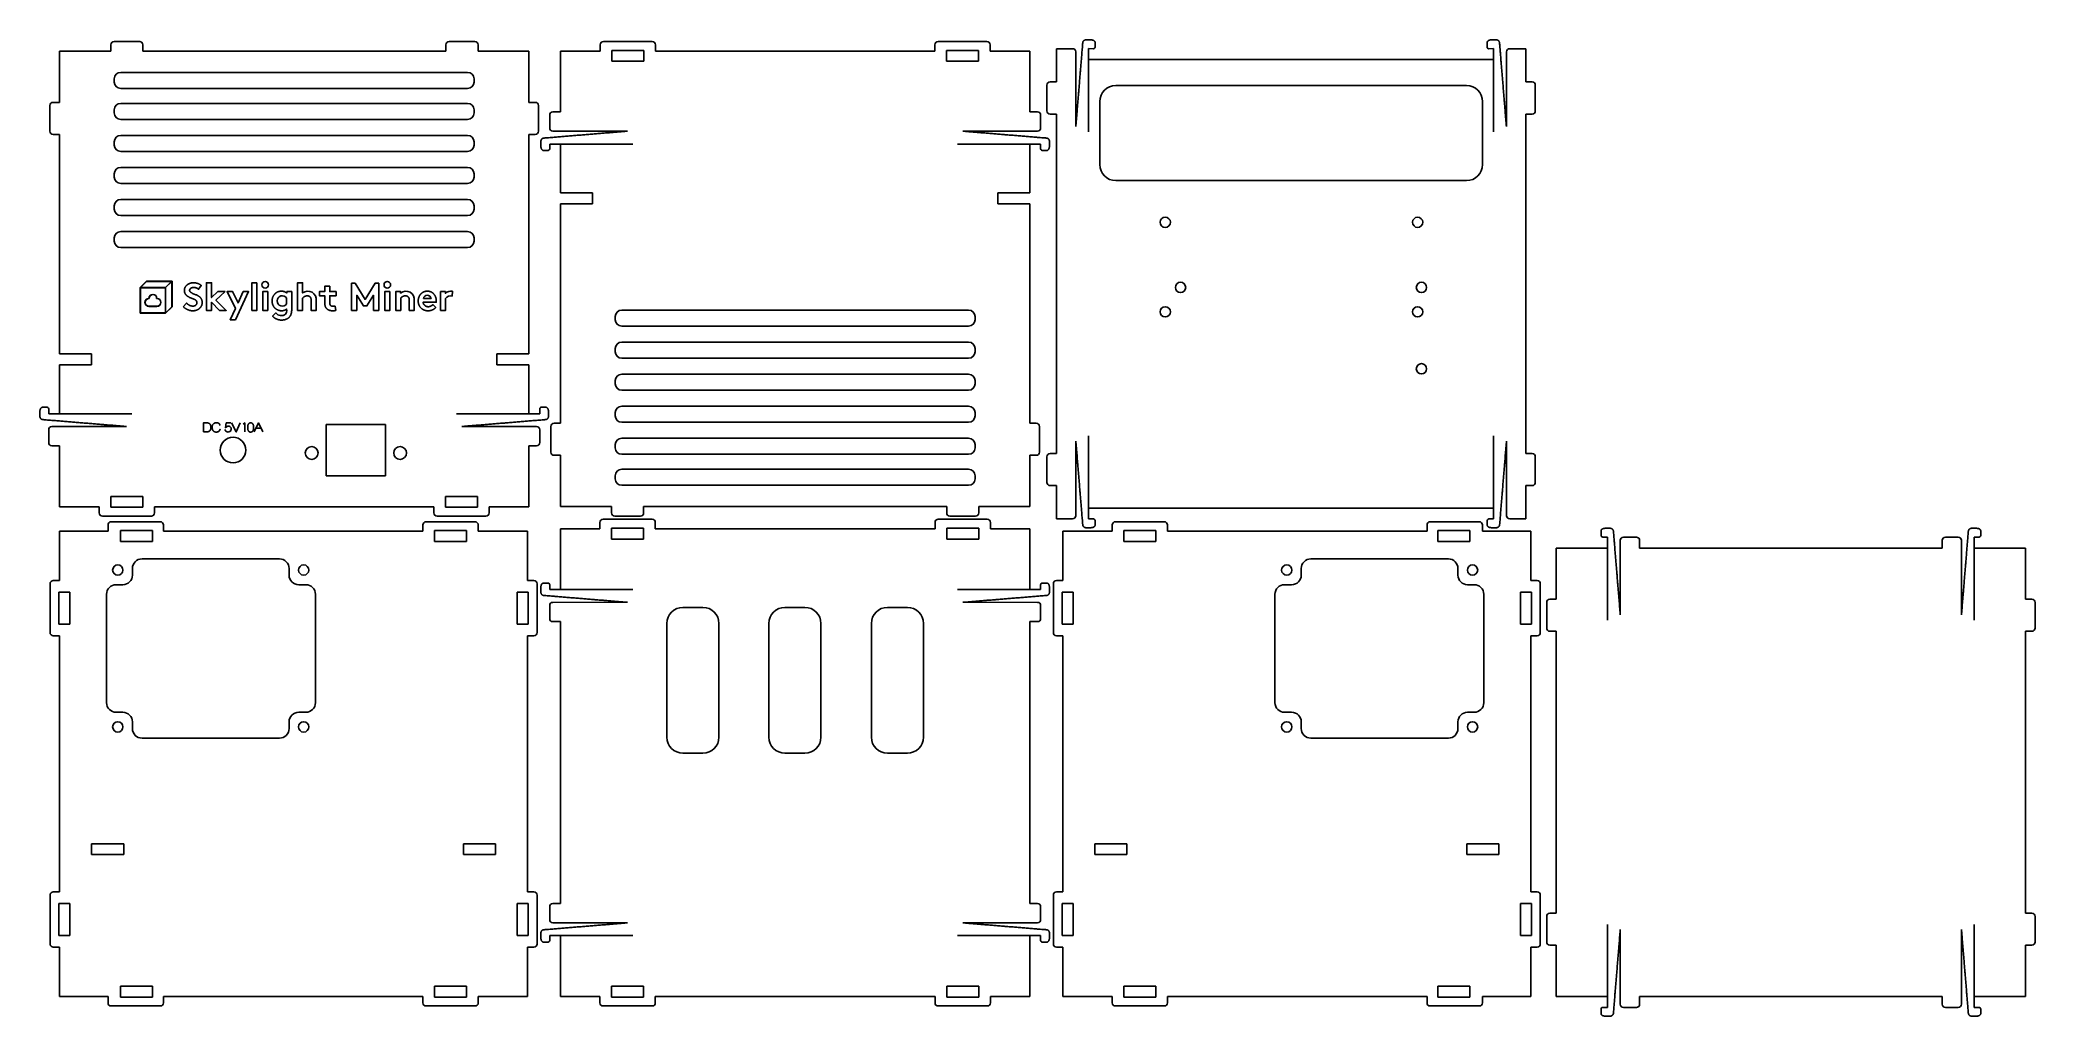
# Model space of a CAD drawing. Header units: millimetres. Extents: x -322 to 300, y -86 to 218.
import ezdxf

# ---------------------------------------------------------------- set-up
doc = ezdxf.new("R2010")
doc.units = ezdxf.units.MM
doc.header["$MEASUREMENT"] = 0
doc.layers.add('lijngraveren', color=1, linetype='Continuous', true_color=0xff0000)
doc.layers.add('snijden', color=5, linetype='Continuous', true_color=0x0000ff)

msp = doc.modelspace()

# ---------------------------------------------------------------- linework, layer by layer
at = {"layer": 'lijngraveren'}
msp.add_line((-253.37, 97.04), (-254.93, 97.04), dxfattribs=at)
for points in [[(-291.07, 140.95), (-289.08, 142.94), (-281.11, 142.94), (-283.11, 140.95)], [(-291.02, 140.9), (-289.05, 142.88), (-281.28, 142.88), (-283.15, 141)], [(-281.18, 142.94), (-281.18, 135.01), (-283.15, 133.03)], [(-281.11, 142.94), (-281.11, 134.98), (-283.11, 132.99)], [(-262.51, 98.73), (-261.08, 95.9), (-259.89, 98.73)], [(-258.93, 98.37), (-258.4, 98.74), (-258.4, 95.91)], [(-255.45, 95.91), (-254.16, 98.73), (-252.83, 95.91)]]:
    msp.add_lwpolyline(points, dxfattribs=at)
for points in [[(-291.07, 132.99), (-283.11, 132.99), (-283.11, 140.95), (-291.07, 140.95)], [(-291, 133.05), (-283.17, 133.05), (-283.17, 140.88), (-291, 140.88)], [(-277.65, 135), (-277.56, 134.93), (-277.48, 134.86), (-277.39, 134.79), (-277.31, 134.72), (-277.22, 134.65), (-277.14, 134.59), (-277.05, 134.53), (-276.96, 134.47), (-276.87, 134.41), (-276.78, 134.35), (-276.68, 134.3), (-276.59, 134.25), (-276.5, 134.2), (-276.4, 134.15), (-276.31, 134.11), (-276.21, 134.07), (-276.11, 134.03), (-276.02, 133.99), (-275.92, 133.95), (-275.82, 133.92), (-275.72, 133.89), (-275.62, 133.86), (-275.52, 133.84), (-275.41, 133.82), (-275.31, 133.8), (-275.21, 133.78), (-275.1, 133.76), (-275, 133.75), (-274.89, 133.74), (-274.79, 133.74), (-274.68, 133.73), (-274.58, 133.73), (-274.51, 133.73), (-274.43, 133.73), (-274.36, 133.74), (-274.29, 133.74), (-274.22, 133.75), (-274.15, 133.76), (-274.08, 133.77), (-274.01, 133.78), (-273.95, 133.79), (-273.88, 133.8), (-273.81, 133.82), (-273.74, 133.84), (-273.68, 133.85), (-273.61, 133.87), (-273.55, 133.89), (-273.48, 133.92), (-273.42, 133.94), (-273.36, 133.96), (-273.29, 133.99), (-273.23, 134.02), (-273.17, 134.05), (-273.11, 134.08), (-273.05, 134.11), (-273, 134.14), (-272.94, 134.17), (-272.88, 134.21), (-272.83, 134.24), (-272.77, 134.28), (-272.72, 134.32), (-272.67, 134.36), (-272.62, 134.4), (-272.57, 134.44), (-272.52, 134.48), (-272.47, 134.53), (-272.42, 134.57), (-272.38, 134.62), (-272.33, 134.66), (-272.29, 134.71), (-272.25, 134.76), (-272.21, 134.81), (-272.17, 134.86), (-272.13, 134.91), (-272.1, 134.97), (-272.06, 135.02), (-272.03, 135.07), (-272, 135.13), (-271.97, 135.19), (-271.94, 135.24), (-271.91, 135.3), (-271.88, 135.36), (-271.86, 135.42), (-271.84, 135.48), (-271.82, 135.55), (-271.8, 135.61), (-271.78, 135.67), (-271.76, 135.74), (-271.75, 135.8), (-271.74, 135.87), (-271.73, 135.93), (-271.72, 136), (-271.71, 136.07), (-271.71, 136.14), (-271.7, 136.21), (-271.7, 136.28), (-271.7, 136.34), (-271.71, 136.41), (-271.71, 136.47), (-271.71, 136.54), (-271.72, 136.6), (-271.73, 136.66), (-271.74, 136.72), (-271.75, 136.78), (-271.76, 136.83), (-271.77, 136.89), (-271.78, 136.95), (-271.8, 137), (-271.82, 137.05), (-271.83, 137.1), (-271.85, 137.16), (-271.87, 137.21), (-271.89, 137.26), (-271.91, 137.3), (-271.94, 137.35), (-271.96, 137.4), (-271.98, 137.44), (-272.01, 137.49), (-272.04, 137.53), (-272.06, 137.57), (-272.09, 137.62), (-272.12, 137.66), (-272.15, 137.7), (-272.18, 137.74), (-272.21, 137.78), (-272.25, 137.81), (-272.28, 137.85), (-272.31, 137.89), (-272.35, 137.92), (-272.38, 137.96), (-272.42, 137.99), (-272.46, 138.03), (-272.49, 138.06), (-272.53, 138.09), (-272.61, 138.15), (-272.69, 138.21), (-272.77, 138.27), (-272.86, 138.33), (-272.94, 138.38), (-273.03, 138.43), (-273.12, 138.48), (-273.21, 138.53), (-273.3, 138.57), (-273.48, 138.66), (-273.66, 138.74), (-274.71, 139.17), (-274.86, 139.24), (-274.94, 139.28), (-275.01, 139.31), (-275.07, 139.35), (-275.14, 139.39), (-275.17, 139.41), (-275.2, 139.43), (-275.23, 139.45), (-275.26, 139.47), (-275.29, 139.49), (-275.31, 139.51), (-275.34, 139.53), (-275.36, 139.55), (-275.39, 139.58), (-275.41, 139.6), (-275.43, 139.62), (-275.45, 139.65), (-275.46, 139.66), (-275.47, 139.67), (-275.48, 139.68), (-275.49, 139.69), (-275.5, 139.71), (-275.51, 139.72), (-275.51, 139.73), (-275.52, 139.74), (-275.53, 139.76), (-275.54, 139.77), (-275.54, 139.78), (-275.55, 139.79), (-275.56, 139.81), (-275.56, 139.82), (-275.57, 139.83), (-275.58, 139.85), (-275.58, 139.86), (-275.59, 139.88), (-275.59, 139.89), (-275.59, 139.9), (-275.6, 139.92), (-275.6, 139.93), (-275.61, 139.95), (-275.61, 139.96), (-275.61, 139.98), (-275.61, 139.99), (-275.62, 140.01), (-275.62, 140.02), (-275.62, 140.04), (-275.62, 140.05), (-275.62, 140.07), (-275.62, 140.09), (-275.62, 140.12), (-275.62, 140.15), (-275.62, 140.17), (-275.61, 140.19), (-275.61, 140.2), (-275.61, 140.22), (-275.61, 140.23), (-275.6, 140.25), (-275.6, 140.26), (-275.6, 140.27), (-275.6, 140.29), (-275.59, 140.3), (-275.59, 140.31), (-275.58, 140.33), (-275.58, 140.34), (-275.58, 140.35), (-275.57, 140.36), (-275.57, 140.38), (-275.56, 140.39), (-275.56, 140.4), (-275.55, 140.41), (-275.55, 140.43), (-275.54, 140.44), (-275.53, 140.45), (-275.53, 140.46), (-275.52, 140.47), (-275.52, 140.48), (-275.5, 140.51), (-275.49, 140.53), (-275.47, 140.55), (-275.46, 140.57), (-275.44, 140.59), (-275.42, 140.61), (-275.41, 140.63), (-275.39, 140.65), (-275.37, 140.66), (-275.35, 140.68), (-275.33, 140.7), (-275.31, 140.72), (-275.29, 140.73), (-275.26, 140.75), (-275.24, 140.76), (-275.22, 140.78), (-275.2, 140.79), (-275.17, 140.81), (-275.15, 140.82), (-275.12, 140.83), (-275.1, 140.84), (-275.07, 140.86), (-275.05, 140.87), (-275.02, 140.88), (-275, 140.89), (-274.97, 140.9), (-274.94, 140.91), (-274.92, 140.92), (-274.89, 140.93), (-274.83, 140.94), (-274.78, 140.96), (-274.72, 140.97), (-274.66, 140.98), (-274.6, 140.99), (-274.54, 140.99), (-274.49, 141), (-274.43, 141), (-274.37, 141.01), (-274.31, 141.01), (-274.26, 141.01), (-274.21, 141), (-274.15, 141), (-274.1, 141), (-274.05, 140.99), (-274, 140.98), (-273.94, 140.97), (-273.89, 140.96), (-273.84, 140.95), (-273.79, 140.94), (-273.74, 140.93), (-273.69, 140.91), (-273.64, 140.9), (-273.59, 140.88), (-273.54, 140.86), (-273.49, 140.85), (-273.45, 140.83), (-273.4, 140.81), (-273.35, 140.79), (-273.31, 140.76), (-273.26, 140.74), (-273.22, 140.72), (-273.18, 140.69), (-273.14, 140.67), (-273.1, 140.64), (-273.06, 140.62), (-273.02, 140.59), (-272.98, 140.56), (-272.94, 140.54), (-272.91, 140.51), (-272.87, 140.48), (-272.84, 140.45), (-271.99, 141.66), (-272.07, 141.72), (-272.14, 141.77), (-272.22, 141.82), (-272.29, 141.87), (-272.37, 141.91), (-272.44, 141.96), (-272.52, 142), (-272.59, 142.04), (-272.67, 142.08), (-272.75, 142.11), (-272.82, 142.14), (-272.9, 142.18), (-272.97, 142.21), (-273.05, 142.23), (-273.13, 142.26), (-273.2, 142.29), (-273.28, 142.31), (-273.35, 142.33), (-273.43, 142.35), (-273.51, 142.37), (-273.59, 142.38), (-273.66, 142.4), (-273.74, 142.41), (-273.82, 142.42), (-273.9, 142.43), (-273.98, 142.44), (-274.06, 142.45), (-274.14, 142.45), (-274.29, 142.46), (-274.46, 142.46), (-274.52, 142.46), (-274.59, 142.46), (-274.65, 142.46), (-274.72, 142.45), (-274.78, 142.45), (-274.85, 142.44), (-274.91, 142.43), (-274.98, 142.42), (-275.04, 142.41), (-275.11, 142.4), (-275.17, 142.39), (-275.24, 142.37), (-275.3, 142.36), (-275.36, 142.34), (-275.42, 142.32), (-275.49, 142.3), (-275.55, 142.28), (-275.61, 142.26), (-275.67, 142.24), (-275.73, 142.21), (-275.79, 142.19), (-275.85, 142.16), (-275.9, 142.13), (-275.96, 142.11), (-276.02, 142.08), (-276.07, 142.05), (-276.13, 142.01), (-276.18, 141.98), (-276.23, 141.95), (-276.28, 141.91), (-276.33, 141.87), (-276.38, 141.84), (-276.43, 141.8), (-276.48, 141.76), (-276.53, 141.72), (-276.57, 141.67), (-276.62, 141.63), (-276.66, 141.59), (-276.7, 141.54), (-276.74, 141.5), (-276.78, 141.45), (-276.82, 141.4), (-276.86, 141.35), (-276.89, 141.3), (-276.92, 141.25), (-276.96, 141.19), (-276.99, 141.14), (-277.02, 141.09), (-277.04, 141.03), (-277.07, 140.97), (-277.1, 140.92), (-277.12, 140.86), (-277.14, 140.8), (-277.16, 140.74), (-277.18, 140.67), (-277.19, 140.61), (-277.21, 140.55), (-277.22, 140.48), (-277.23, 140.42), (-277.24, 140.35), (-277.25, 140.28), (-277.25, 140.21), (-277.26, 140.14), (-277.26, 140.07), (-277.26, 140.03), (-277.26, 139.98), (-277.25, 139.94), (-277.25, 139.9), (-277.25, 139.86), (-277.24, 139.81), (-277.24, 139.77), (-277.23, 139.73), (-277.23, 139.69), (-277.22, 139.65), (-277.21, 139.61), (-277.2, 139.57), (-277.19, 139.53), (-277.18, 139.5), (-277.17, 139.46), (-277.16, 139.42), (-277.15, 139.39), (-277.14, 139.35), (-277.13, 139.31), (-277.11, 139.28), (-277.1, 139.25), (-277.08, 139.21), (-277.07, 139.18), (-277.05, 139.14), (-277.04, 139.11), (-277.02, 139.08), (-277, 139.05), (-276.98, 139.02), (-276.97, 138.99), (-276.95, 138.95), (-276.93, 138.92), (-276.91, 138.9), (-276.89, 138.87), (-276.87, 138.84), (-276.82, 138.78), (-276.78, 138.73), (-276.73, 138.67), (-276.68, 138.62), (-276.63, 138.57), (-276.58, 138.52), (-276.53, 138.48), (-276.47, 138.43), (-276.41, 138.38), (-276.36, 138.34), (-276.3, 138.3), (-276.24, 138.26), (-276.18, 138.22), (-276.12, 138.18), (-276.06, 138.14), (-275.95, 138.08), (-275.84, 138.03), (-275.73, 137.97), (-275.61, 137.92), (-275.38, 137.82), (-274.48, 137.45), (-274.37, 137.4), (-274.27, 137.36), (-274.17, 137.31), (-274.08, 137.26), (-274.03, 137.23), (-273.99, 137.21), (-273.94, 137.18), (-273.9, 137.16), (-273.86, 137.13), (-273.82, 137.1), (-273.78, 137.07), (-273.74, 137.04), (-273.7, 137.01), (-273.67, 136.98), (-273.65, 136.96), (-273.64, 136.95), (-273.62, 136.93), (-273.6, 136.92), (-273.59, 136.9), (-273.57, 136.88), (-273.56, 136.86), (-273.54, 136.85), (-273.53, 136.83), (-273.52, 136.81), (-273.5, 136.79), (-273.49, 136.78), (-273.48, 136.76), (-273.47, 136.74), (-273.46, 136.72), (-273.45, 136.7), (-273.44, 136.68), (-273.43, 136.66), (-273.42, 136.64), (-273.41, 136.62), (-273.4, 136.6), (-273.39, 136.58), (-273.39, 136.56), (-273.38, 136.54), (-273.37, 136.51), (-273.37, 136.49), (-273.36, 136.47), (-273.36, 136.45), (-273.35, 136.42), (-273.35, 136.4), (-273.35, 136.38), (-273.34, 136.35), (-273.34, 136.33), (-273.34, 136.3), (-273.34, 136.28), (-273.34, 136.25), (-273.34, 136.22), (-273.34, 136.2), (-273.34, 136.17), (-273.35, 136.14), (-273.35, 136.11), (-273.35, 136.08), (-273.36, 136.06), (-273.36, 136.03), (-273.37, 136), (-273.38, 135.98), (-273.38, 135.95), (-273.39, 135.92), (-273.4, 135.9), (-273.41, 135.87), (-273.42, 135.85), (-273.43, 135.83), (-273.44, 135.8), (-273.45, 135.78), (-273.47, 135.75), (-273.48, 135.73), (-273.49, 135.71), (-273.51, 135.69), (-273.52, 135.66), (-273.54, 135.64), (-273.56, 135.62), (-273.57, 135.6), (-273.59, 135.58), (-273.61, 135.56), (-273.63, 135.54), (-273.65, 135.52), (-273.67, 135.51), (-273.69, 135.49), (-273.71, 135.47), (-273.73, 135.45), (-273.75, 135.44), (-273.77, 135.42), (-273.79, 135.4), (-273.82, 135.39), (-273.84, 135.37), (-273.87, 135.36), (-273.89, 135.35), (-273.92, 135.33), (-273.94, 135.32), (-273.97, 135.31), (-273.99, 135.3), (-274.02, 135.29), (-274.05, 135.28), (-274.08, 135.27), (-274.1, 135.26), (-274.13, 135.25), (-274.16, 135.24), (-274.19, 135.23), (-274.22, 135.22), (-274.25, 135.22), (-274.28, 135.21), (-274.31, 135.21), (-274.35, 135.2), (-274.38, 135.2), (-274.41, 135.19), (-274.44, 135.19), (-274.48, 135.19), (-274.51, 135.19), (-274.54, 135.19), (-274.58, 135.19), (-274.65, 135.19), (-274.72, 135.19), (-274.79, 135.2), (-274.87, 135.2), (-274.94, 135.21), (-275.01, 135.23), (-275.08, 135.24), (-275.15, 135.26), (-275.22, 135.27), (-275.29, 135.29), (-275.36, 135.32), (-275.42, 135.34), (-275.49, 135.37), (-275.56, 135.39), (-275.62, 135.42), (-275.69, 135.45), (-275.75, 135.48), (-275.81, 135.52), (-275.88, 135.55), (-275.94, 135.59), (-276, 135.63), (-276.06, 135.67), (-276.11, 135.71), (-276.17, 135.75), (-276.23, 135.79), (-276.28, 135.84), (-276.33, 135.88), (-276.38, 135.93), (-276.43, 135.97), (-276.48, 136.02), (-276.53, 136.07), (-276.58, 136.12)], [(-264.55, 139.73), (-266.77, 139.73), (-268.79, 137.83), (-268.79, 142.46), (-270.37, 142.46), (-270.37, 133.85), (-268.79, 133.85), (-268.79, 136.4), (-266.31, 133.85), (-264.18, 133.85), (-267.42, 137.09)], [(-261.28, 130.94), (-257.23, 139.73), (-258.89, 139.73), (-260.48, 136.2), (-262.21, 139.73), (-263.94, 139.73), (-261.31, 134.45), (-262.93, 130.94)], [(-254.63, 142.46), (-256.2, 142.46), (-256.2, 133.85), (-254.63, 133.85)], [(-251.23, 139.73), (-252.81, 139.73), (-252.81, 133.85), (-251.23, 133.85)], [(-230.25, 135.19), (-230.27, 135.18), (-230.3, 135.18), (-230.36, 135.17), (-230.44, 135.16), (-230.52, 135.15), (-230.61, 135.14), (-230.71, 135.13), (-230.8, 135.13), (-230.89, 135.12), (-230.93, 135.13), (-230.96, 135.13), (-231, 135.13), (-231.03, 135.13), (-231.06, 135.13), (-231.1, 135.14), (-231.13, 135.14), (-231.16, 135.14), (-231.19, 135.15), (-231.22, 135.16), (-231.24, 135.16), (-231.27, 135.17), (-231.3, 135.18), (-231.33, 135.18), (-231.35, 135.19), (-231.38, 135.2), (-231.4, 135.21), (-231.43, 135.22), (-231.45, 135.23), (-231.47, 135.24), (-231.49, 135.26), (-231.51, 135.27), (-231.53, 135.28), (-231.55, 135.29), (-231.57, 135.31), (-231.59, 135.32), (-231.61, 135.34), (-231.63, 135.35), (-231.64, 135.37), (-231.66, 135.38), (-231.68, 135.4), (-231.69, 135.42), (-231.7, 135.43), (-231.72, 135.45), (-231.73, 135.46), (-231.74, 135.48), (-231.75, 135.49), (-231.76, 135.51), (-231.77, 135.53), (-231.78, 135.55), (-231.79, 135.57), (-231.8, 135.58), (-231.8, 135.6), (-231.81, 135.62), (-231.82, 135.64), (-231.83, 135.66), (-231.83, 135.69), (-231.84, 135.71), (-231.84, 135.73), (-231.85, 135.75), (-231.85, 135.78), (-231.86, 135.8), (-231.86, 135.83), (-231.87, 135.85), (-231.87, 135.91), (-231.88, 135.97), (-231.88, 136.03), (-231.88, 136.09), (-231.89, 136.16), (-231.89, 138.4), (-229.94, 138.4), (-229.94, 139.73), (-231.89, 139.73), (-231.89, 141.37), (-233.46, 141.37), (-233.46, 139.73), (-235.1, 139.73), (-235.1, 138.4), (-233.46, 138.4), (-233.46, 136.34), (-233.46, 136.18), (-233.46, 136.04), (-233.45, 135.9), (-233.44, 135.77), (-233.42, 135.64), (-233.4, 135.52), (-233.39, 135.46), (-233.38, 135.4), (-233.37, 135.35), (-233.36, 135.29), (-233.34, 135.24), (-233.33, 135.19), (-233.31, 135.14), (-233.3, 135.09), (-233.28, 135.04), (-233.26, 135), (-233.24, 134.95), (-233.22, 134.91), (-233.2, 134.86), (-233.18, 134.82), (-233.15, 134.78), (-233.13, 134.74), (-233.11, 134.7), (-233.08, 134.66), (-233.05, 134.62), (-233.03, 134.58), (-232.99, 134.53), (-232.95, 134.48), (-232.9, 134.43), (-232.86, 134.39), (-232.82, 134.35), (-232.77, 134.3), (-232.72, 134.26), (-232.67, 134.22), (-232.62, 134.18), (-232.57, 134.15), (-232.51, 134.11), (-232.45, 134.08), (-232.4, 134.04), (-232.34, 134.01), (-232.27, 133.98), (-232.21, 133.95), (-232.15, 133.93), (-232.08, 133.9), (-232.01, 133.88), (-231.94, 133.86), (-231.87, 133.84), (-231.8, 133.82), (-231.72, 133.8), (-231.65, 133.79), (-231.57, 133.77), (-231.49, 133.76), (-231.41, 133.75), (-231.33, 133.74), (-231.25, 133.74), (-231.16, 133.73), (-231.08, 133.73), (-230.99, 133.73), (-230.87, 133.73), (-230.74, 133.74), (-230.6, 133.75), (-230.46, 133.76), (-230.33, 133.78), (-230.26, 133.79), (-230.2, 133.8), (-230.15, 133.81), (-230.09, 133.83), (-230.07, 133.83), (-230.05, 133.84), (-230.03, 133.84), (-230.01, 133.85)], [(-223.94, 142.34), (-225.09, 142.34), (-225.09, 133.85), (-223.46, 133.85), (-223.46, 138.58), (-221.42, 135.25), (-220.28, 135.25), (-218.24, 138.58), (-218.24, 133.85), (-216.6, 133.85), (-216.6, 142.34), (-217.76, 142.34), (-220.85, 137.26)], [(-213.15, 139.73), (-214.72, 139.73), (-214.72, 133.85), (-213.15, 133.85)], [(-199.7, 135.68), (-199.72, 135.65), (-199.75, 135.63), (-199.78, 135.6), (-199.81, 135.57), (-199.85, 135.54), (-199.88, 135.51), (-199.91, 135.48), (-199.95, 135.45), (-199.99, 135.42), (-200.03, 135.39), (-200.07, 135.36), (-200.11, 135.33), (-200.15, 135.31), (-200.2, 135.28), (-200.24, 135.25), (-200.29, 135.23), (-200.34, 135.21), (-200.39, 135.18), (-200.44, 135.16), (-200.49, 135.14), (-200.54, 135.12), (-200.59, 135.1), (-200.65, 135.08), (-200.7, 135.07), (-200.76, 135.05), (-200.82, 135.04), (-200.87, 135.03), (-200.93, 135.02), (-200.99, 135.01), (-201.05, 135.01), (-201.11, 135), (-201.15, 135), (-201.18, 135), (-201.22, 135), (-201.25, 135.01), (-201.29, 135.01), (-201.33, 135.01), (-201.37, 135.01), (-201.41, 135.02), (-201.44, 135.02), (-201.48, 135.03), (-201.52, 135.04), (-201.55, 135.04), (-201.59, 135.05), (-201.63, 135.06), (-201.66, 135.07), (-201.7, 135.08), (-201.73, 135.09), (-201.77, 135.11), (-201.8, 135.12), (-201.83, 135.13), (-201.87, 135.15), (-201.9, 135.16), (-201.93, 135.18), (-201.96, 135.19), (-201.99, 135.21), (-202.02, 135.23), (-202.05, 135.25), (-202.08, 135.26), (-202.11, 135.28), (-202.14, 135.3), (-202.17, 135.33), (-202.2, 135.35), (-202.23, 135.37), (-202.25, 135.39), (-202.28, 135.42), (-202.3, 135.44), (-202.33, 135.46), (-202.35, 135.49), (-202.38, 135.51), (-202.4, 135.54), (-202.42, 135.57), (-202.45, 135.59), (-202.47, 135.62), (-202.49, 135.65), (-202.51, 135.68), (-202.53, 135.71), (-202.55, 135.74), (-202.56, 135.77), (-202.58, 135.8), (-202.6, 135.83), (-202.61, 135.86), (-202.63, 135.9), (-202.64, 135.93), (-202.66, 135.96), (-202.67, 136), (-202.68, 136.03), (-202.7, 136.07), (-202.71, 136.1), (-202.72, 136.14), (-202.73, 136.17), (-202.73, 136.21), (-202.74, 136.25), (-202.75, 136.28), (-202.76, 136.32), (-202.76, 136.36), (-202.77, 136.4), (-198.69, 136.4), (-198.68, 136.45), (-198.67, 136.5), (-198.67, 136.56), (-198.66, 136.61), (-198.66, 136.67), (-198.66, 136.73), (-198.65, 136.79), (-198.65, 136.85), (-198.65, 136.92), (-198.66, 137), (-198.66, 137.08), (-198.67, 137.15), (-198.67, 137.23), (-198.68, 137.3), (-198.69, 137.37), (-198.71, 137.45), (-198.72, 137.52), (-198.74, 137.59), (-198.75, 137.66), (-198.77, 137.73), (-198.79, 137.8), (-198.81, 137.87), (-198.83, 137.94), (-198.86, 138.01), (-198.88, 138.07), (-198.91, 138.14), (-198.94, 138.21), (-198.97, 138.27), (-199, 138.33), (-199.03, 138.4), (-199.07, 138.46), (-199.1, 138.52), (-199.14, 138.58), (-199.18, 138.64), (-199.22, 138.69), (-199.26, 138.75), (-199.3, 138.81), (-199.34, 138.86), (-199.39, 138.91), (-199.43, 138.96), (-199.48, 139.02), (-199.53, 139.07), (-199.58, 139.11), (-199.63, 139.16), (-199.68, 139.21), (-199.73, 139.25), (-199.78, 139.29), (-199.84, 139.33), (-199.89, 139.38), (-199.95, 139.41), (-200.01, 139.45), (-200.07, 139.49), (-200.13, 139.52), (-200.19, 139.55), (-200.25, 139.59), (-200.31, 139.62), (-200.37, 139.64), (-200.44, 139.67), (-200.5, 139.69), (-200.57, 139.72), (-200.64, 139.74), (-200.71, 139.76), (-200.78, 139.78), (-200.85, 139.79), (-200.92, 139.81), (-200.99, 139.82), (-201.06, 139.83), (-201.13, 139.84), (-201.21, 139.85), (-201.28, 139.85), (-201.36, 139.85), (-201.43, 139.85), (-201.51, 139.85), (-201.59, 139.85), (-201.67, 139.85), (-201.75, 139.84), (-201.83, 139.83), (-201.91, 139.82), (-201.98, 139.81), (-202.06, 139.79), (-202.13, 139.77), (-202.2, 139.75), (-202.27, 139.73), (-202.34, 139.71), (-202.41, 139.69), (-202.48, 139.66), (-202.55, 139.63), (-202.61, 139.61), (-202.68, 139.57), (-202.74, 139.54), (-202.81, 139.51), (-202.87, 139.47), (-202.93, 139.44), (-202.99, 139.4), (-203.05, 139.36), (-203.1, 139.32), (-203.16, 139.27), (-203.21, 139.23), (-203.27, 139.18), (-203.32, 139.14), (-203.37, 139.09), (-203.42, 139.04), (-203.47, 138.99), (-203.52, 138.93), (-203.56, 138.88), (-203.61, 138.83), (-203.65, 138.77), (-203.69, 138.71), (-203.73, 138.66), (-203.77, 138.6), (-203.81, 138.54), (-203.85, 138.48), (-203.88, 138.41), (-203.92, 138.35), (-203.95, 138.29), (-203.98, 138.22), (-204.01, 138.16), (-204.04, 138.09), (-204.07, 138.02), (-204.09, 137.96), (-204.12, 137.89), (-204.14, 137.82), (-204.16, 137.75), (-204.18, 137.68), (-204.2, 137.61), (-204.21, 137.53), (-204.23, 137.46), (-204.24, 137.39), (-204.25, 137.31), (-204.26, 137.24), (-204.27, 137.17), (-204.28, 137.09), (-204.29, 137.02), (-204.29, 136.94), (-204.29, 136.86), (-204.29, 136.79), (-204.29, 136.7), (-204.29, 136.62), (-204.28, 136.53), (-204.28, 136.45), (-204.27, 136.37), (-204.26, 136.29), (-204.25, 136.2), (-204.23, 136.13), (-204.22, 136.05), (-204.2, 135.97), (-204.18, 135.89), (-204.16, 135.82), (-204.14, 135.75), (-204.11, 135.67), (-204.09, 135.6), (-204.06, 135.53), (-204.03, 135.46), (-204, 135.39), (-203.97, 135.33), (-203.93, 135.26), (-203.9, 135.2), (-203.86, 135.13), (-203.82, 135.07), (-203.78, 135.01), (-203.74, 134.95), (-203.7, 134.89), (-203.65, 134.83), (-203.61, 134.78), (-203.56, 134.72), (-203.51, 134.67), (-203.46, 134.62), (-203.41, 134.57), (-203.36, 134.52), (-203.31, 134.47), (-203.25, 134.42), (-203.2, 134.38), (-203.14, 134.33), (-203.08, 134.29), (-203.02, 134.25), (-202.96, 134.21), (-202.9, 134.17), (-202.84, 134.14), (-202.77, 134.1), (-202.71, 134.07), (-202.64, 134.04), (-202.57, 134), (-202.51, 133.98), (-202.44, 133.95), (-202.37, 133.92), (-202.29, 133.9), (-202.22, 133.88), (-202.15, 133.85), (-202.08, 133.83), (-202, 133.82), (-201.93, 133.8), (-201.85, 133.79), (-201.77, 133.77), (-201.7, 133.76), (-201.62, 133.75), (-201.54, 133.74), (-201.46, 133.74), (-201.38, 133.73), (-201.29, 133.73), (-201.21, 133.73), (-201.13, 133.73), (-201.04, 133.73), (-200.96, 133.74), (-200.87, 133.75), (-200.79, 133.76), (-200.7, 133.77), (-200.62, 133.78), (-200.53, 133.8), (-200.45, 133.82), (-200.36, 133.84), (-200.28, 133.86), (-200.2, 133.88), (-200.12, 133.91), (-200.04, 133.94), (-199.96, 133.97), (-199.88, 134), (-199.8, 134.04), (-199.72, 134.07), (-199.65, 134.11), (-199.57, 134.15), (-199.5, 134.2), (-199.43, 134.24), (-199.36, 134.29), (-199.29, 134.33), (-199.22, 134.38), (-199.16, 134.44), (-199.09, 134.49), (-199.03, 134.54), (-198.97, 134.6), (-198.91, 134.66), (-198.85, 134.72), (-198.8, 134.79)], [(-271.33, 95.91), (-270.2, 95.92), (-270.13, 95.93), (-270.06, 95.94), (-269.99, 95.95), (-269.92, 95.96), (-269.86, 95.98), (-269.83, 95.98), (-269.8, 95.99), (-269.77, 96), (-269.74, 96.01), (-269.72, 96.02), (-269.69, 96.03), (-269.66, 96.04), (-269.64, 96.05), (-269.61, 96.06), (-269.59, 96.07), (-269.56, 96.09), (-269.54, 96.1), (-269.51, 96.11), (-269.49, 96.12), (-269.47, 96.14), (-269.45, 96.15), (-269.43, 96.17), (-269.41, 96.18), (-269.39, 96.2), (-269.37, 96.21), (-269.35, 96.23), (-269.33, 96.25), (-269.31, 96.27), (-269.3, 96.28), (-269.29, 96.29), (-269.27, 96.31), (-269.25, 96.34), (-269.24, 96.36), (-269.22, 96.39), (-269.2, 96.41), (-269.18, 96.44), (-269.17, 96.47), (-269.15, 96.5), (-269.14, 96.53), (-269.12, 96.56), (-269.11, 96.59), (-269.1, 96.62), (-269.09, 96.65), (-269.08, 96.69), (-269.07, 96.72), (-269.06, 96.76), (-269.05, 96.79), (-269.04, 96.83), (-269.03, 96.87), (-269.02, 96.91), (-269.02, 96.95), (-269.01, 96.99), (-269.01, 97.03), (-269, 97.07), (-269, 97.16), (-268.99, 97.25), (-268.99, 97.34), (-268.99, 97.43), (-269, 97.51), (-269, 97.59), (-269.01, 97.63), (-269.01, 97.67), (-269.02, 97.71), (-269.02, 97.75), (-269.03, 97.79), (-269.04, 97.82), (-269.05, 97.86), (-269.05, 97.89), (-269.06, 97.93), (-269.07, 97.96), (-269.09, 97.99), (-269.1, 98.02), (-269.11, 98.06), (-269.12, 98.09), (-269.13, 98.12), (-269.15, 98.14), (-269.16, 98.17), (-269.18, 98.2), (-269.19, 98.23), (-269.21, 98.25), (-269.23, 98.28), (-269.25, 98.3), (-269.27, 98.33), (-269.28, 98.35), (-269.3, 98.37), (-269.33, 98.39), (-269.35, 98.42), (-269.37, 98.44), (-269.39, 98.46), (-269.41, 98.48), (-269.44, 98.49), (-269.46, 98.51), (-269.49, 98.53), (-269.51, 98.55), (-269.54, 98.56), (-269.57, 98.58), (-269.6, 98.59), (-269.63, 98.61), (-269.66, 98.62), (-269.69, 98.63), (-269.72, 98.64), (-269.75, 98.65), (-269.78, 98.66), (-269.82, 98.67), (-269.85, 98.68), (-269.88, 98.69), (-269.92, 98.7), (-269.96, 98.71), (-269.99, 98.71), (-270.03, 98.72), (-270.07, 98.72), (-270.11, 98.73), (-270.15, 98.73), (-270.19, 98.74), (-270.27, 98.74), (-270.36, 98.74), (-271.33, 98.74)]]:
    msp.add_lwpolyline(points, close=True, dxfattribs=at)
for points in [[(-288.34, 135.09), (-285.84, 135.09, 1), (-285.84, 137.59, 1), (-288.34, 137.59, 1)], [(-288.34, 135.16), (-285.84, 135.16, 1), (-285.84, 137.53), (-285.91, 137.59, 1), (-288.27, 137.59), (-288.34, 137.53, 1)], [(-245.29, 139.26), (-245.33, 139.3), (-245.37, 139.33), (-245.42, 139.36), (-245.47, 139.39), (-245.51, 139.43), (-245.56, 139.46), (-245.61, 139.48), (-245.66, 139.51), (-245.71, 139.54), (-245.76, 139.57), (-245.81, 139.59), (-245.86, 139.61), (-245.91, 139.64), (-245.96, 139.66), (-246.02, 139.68), (-246.07, 139.7), (-246.13, 139.72), (-246.18, 139.73), (-246.24, 139.75), (-246.29, 139.77), (-246.35, 139.78), (-246.41, 139.79), (-246.46, 139.8), (-246.52, 139.81), (-246.58, 139.82), (-246.64, 139.83), (-246.7, 139.84), (-246.76, 139.84), (-246.82, 139.85), (-246.88, 139.85), (-246.95, 139.85), (-247.01, 139.85), (-247.08, 139.85), (-247.16, 139.85), (-247.23, 139.85), (-247.31, 139.84), (-247.38, 139.83), (-247.45, 139.82), (-247.52, 139.81), (-247.59, 139.79), (-247.66, 139.78), (-247.73, 139.76), (-247.8, 139.74), (-247.87, 139.72), (-247.94, 139.7), (-248, 139.67), (-248.07, 139.65), (-248.14, 139.62), (-248.2, 139.59), (-248.26, 139.56), (-248.33, 139.53), (-248.39, 139.49), (-248.45, 139.46), (-248.51, 139.42), (-248.57, 139.38), (-248.63, 139.34), (-248.68, 139.3), (-248.74, 139.26), (-248.79, 139.21), (-248.85, 139.17), (-248.9, 139.12), (-248.95, 139.07), (-249, 139.02), (-249.05, 138.97), (-249.1, 138.92), (-249.15, 138.87), (-249.19, 138.81), (-249.24, 138.75), (-249.28, 138.7), (-249.32, 138.64), (-249.36, 138.58), (-249.4, 138.52), (-249.44, 138.46), (-249.48, 138.4), (-249.51, 138.33), (-249.55, 138.27), (-249.58, 138.2), (-249.61, 138.13), (-249.64, 138.07), (-249.67, 138), (-249.7, 137.93), (-249.72, 137.86), (-249.74, 137.79), (-249.77, 137.71), (-249.79, 137.64), (-249.81, 137.57), (-249.82, 137.49), (-249.84, 137.42), (-249.85, 137.34), (-249.86, 137.26), (-249.87, 137.19), (-249.88, 137.11), (-249.89, 137.03), (-249.89, 136.95), (-249.89, 136.87), (-249.9, 136.79), (-249.89, 136.71), (-249.89, 136.64), (-249.89, 136.56), (-249.88, 136.49), (-249.88, 136.42), (-249.87, 136.34), (-249.86, 136.27), (-249.84, 136.2), (-249.83, 136.13), (-249.82, 136.06), (-249.8, 135.99), (-249.78, 135.92), (-249.76, 135.86), (-249.74, 135.79), (-249.72, 135.72), (-249.7, 135.66), (-249.67, 135.59), (-249.65, 135.53), (-249.62, 135.46), (-249.59, 135.4), (-249.56, 135.34), (-249.53, 135.28), (-249.5, 135.22), (-249.47, 135.16), (-249.43, 135.1), (-249.4, 135.04), (-249.36, 134.99), (-249.32, 134.93), (-249.28, 134.88), (-249.24, 134.83), (-249.2, 134.78), (-249.16, 134.72), (-249.11, 134.67), (-249.05, 134.61), (-249, 134.56), (-248.95, 134.51), (-248.89, 134.46), (-248.83, 134.41), (-248.77, 134.36), (-248.71, 134.31), (-248.65, 134.27), (-248.58, 134.23), (-248.52, 134.18), (-248.45, 134.14), (-248.38, 134.11), (-248.31, 134.07), (-248.24, 134.03), (-248.17, 134), (-248.1, 133.97), (-248.03, 133.94), (-247.95, 133.91), (-247.88, 133.88), (-247.8, 133.86), (-247.72, 133.84), (-247.65, 133.82), (-247.57, 133.8), (-247.49, 133.78), (-247.41, 133.77), (-247.33, 133.76), (-247.25, 133.75), (-247.17, 133.74), (-247.09, 133.73), (-247.01, 133.73), (-246.92, 133.73), (-246.87, 133.73), (-246.81, 133.73), (-246.76, 133.73), (-246.71, 133.74), (-246.65, 133.74), (-246.6, 133.75), (-246.55, 133.75), (-246.49, 133.76), (-246.44, 133.77), (-246.39, 133.78), (-246.34, 133.79), (-246.29, 133.8), (-246.24, 133.82), (-246.19, 133.83), (-246.14, 133.84), (-246.09, 133.86), (-246.04, 133.88), (-245.99, 133.9), (-245.95, 133.91), (-245.9, 133.94), (-245.85, 133.96), (-245.8, 133.98), (-245.76, 134), (-245.71, 134.03), (-245.66, 134.05), (-245.62, 134.08), (-245.57, 134.11), (-245.53, 134.14), (-245.48, 134.17), (-245.44, 134.2), (-245.39, 134.23), (-245.35, 134.26), (-245.35, 134.07, -0.19648), (-245.71, 132.69, -0.428319), (-248.74, 133.06), (-249.74, 132.03), (-249.68, 131.97), (-249.62, 131.91), (-249.56, 131.85), (-249.5, 131.79), (-249.43, 131.73), (-249.36, 131.67), (-249.29, 131.61), (-249.21, 131.56), (-249.14, 131.5), (-249.06, 131.45), (-248.98, 131.4), (-248.89, 131.35), (-248.81, 131.3), (-248.72, 131.26), (-248.63, 131.21), (-248.54, 131.17), (-248.45, 131.13), (-248.35, 131.09), (-248.26, 131.06), (-248.16, 131.02), (-248.06, 130.99), (-247.96, 130.96), (-247.86, 130.94), (-247.76, 130.91), (-247.65, 130.89), (-247.55, 130.87), (-247.45, 130.86), (-247.34, 130.84), (-247.23, 130.83), (-247.13, 130.83), (-247.02, 130.82), (-246.91, 130.82), (-246.81, 130.82), (-246.7, 130.82), (-246.6, 130.83), (-246.5, 130.84), (-246.4, 130.85), (-246.3, 130.86), (-246.2, 130.88), (-246.1, 130.9), (-246.01, 130.92), (-245.91, 130.94), (-245.82, 130.97), (-245.73, 131), (-245.64, 131.03), (-245.56, 131.06), (-245.47, 131.09), (-245.39, 131.13), (-245.3, 131.17), (-245.22, 131.21), (-245.14, 131.25), (-245.07, 131.3), (-244.99, 131.35), (-244.92, 131.4), (-244.85, 131.45), (-244.78, 131.5), (-244.71, 131.56), (-244.65, 131.61), (-244.58, 131.67), (-244.52, 131.73), (-244.47, 131.8), (-244.41, 131.86), (-244.36, 131.93), (-244.33, 131.96), (-244.3, 132), (-244.27, 132.04), (-244.24, 132.09), (-244.21, 132.14), (-244.18, 132.19), (-244.15, 132.24), (-244.12, 132.29), (-244.1, 132.34), (-244.07, 132.4), (-244.05, 132.45), (-244.02, 132.51), (-244, 132.57), (-243.98, 132.63), (-243.96, 132.69), (-243.94, 132.75), (-243.92, 132.81), (-243.91, 132.88), (-243.89, 132.94), (-243.87, 133.01), (-243.86, 133.08), (-243.85, 133.16), (-243.82, 133.31), (-243.8, 133.46), (-243.79, 133.63), (-243.78, 133.8), (-243.77, 133.99), (-243.77, 134.18), (-243.77, 139.73), (-245.29, 139.73)], [(-245.35, 135.91), (-245.35, 137.67, 3.379323)], [(-240.37, 137.67), (-240.35, 137.7), (-240.33, 137.73), (-240.31, 137.76), (-240.28, 137.79), (-240.25, 137.82), (-240.22, 137.85), (-240.19, 137.88), (-240.15, 137.91), (-240.12, 137.94), (-240.08, 137.97), (-240.04, 138.01), (-240, 138.04), (-239.96, 138.06), (-239.92, 138.09), (-239.87, 138.12), (-239.83, 138.15), (-239.78, 138.18), (-239.73, 138.2), (-239.68, 138.23), (-239.63, 138.25), (-239.58, 138.27), (-239.53, 138.29), (-239.47, 138.31), (-239.42, 138.33), (-239.36, 138.34), (-239.3, 138.36), (-239.28, 138.36), (-239.25, 138.37), (-239.22, 138.38), (-239.19, 138.38), (-239.16, 138.38), (-239.13, 138.39), (-239.1, 138.39), (-239.07, 138.39), (-239.04, 138.4), (-239.01, 138.4), (-238.97, 138.4), (-238.94, 138.4), (-238.91, 138.4), (-238.88, 138.4), (-238.84, 138.4), (-238.81, 138.39), (-238.78, 138.39), (-238.74, 138.39), (-238.71, 138.38), (-238.68, 138.38), (-238.65, 138.37), (-238.62, 138.37), (-238.59, 138.36), (-238.56, 138.35), (-238.53, 138.34), (-238.5, 138.33), (-238.47, 138.32), (-238.44, 138.31), (-238.41, 138.3), (-238.39, 138.29), (-238.36, 138.28), (-238.33, 138.27), (-238.31, 138.25), (-238.28, 138.24), (-238.26, 138.23), (-238.23, 138.21), (-238.21, 138.19), (-238.19, 138.18), (-238.16, 138.16), (-238.14, 138.15), (-238.12, 138.13), (-238.1, 138.11), (-238.08, 138.09), (-238.06, 138.07), (-238.04, 138.05), (-238.02, 138.03), (-238, 138.01), (-237.98, 137.99), (-237.96, 137.96), (-237.94, 137.94), (-237.93, 137.91), (-237.91, 137.89), (-237.9, 137.86), (-237.88, 137.84), (-237.87, 137.81), (-237.85, 137.78), (-237.84, 137.75), (-237.82, 137.72), (-237.81, 137.69), (-237.8, 137.66), (-237.79, 137.62), (-237.78, 137.59), (-237.77, 137.55), (-237.76, 137.52), (-237.75, 137.48), (-237.74, 137.44), (-237.74, 137.4), (-237.73, 137.36), (-237.73, 137.31), (-237.72, 137.27), (-237.72, 137.22), (-237.71, 137.17), (-237.71, 137.07), (-237.71, 136.97), (-237.71, 133.85), (-236.13, 133.85), (-236.13, 136.85, 0.667383), (-240.37, 139.31), (-240.37, 142.46), (-241.95, 142.46), (-241.95, 133.85), (-240.37, 133.85)], [(-209.75, 137.67), (-209.73, 137.7), (-209.71, 137.73), (-209.68, 137.76), (-209.65, 137.79), (-209.63, 137.82), (-209.59, 137.85), (-209.56, 137.88), (-209.53, 137.91), (-209.49, 137.94), (-209.46, 137.97), (-209.42, 138.01), (-209.38, 138.04), (-209.34, 138.06), (-209.29, 138.09), (-209.25, 138.12), (-209.2, 138.15), (-209.16, 138.18), (-209.11, 138.2), (-209.06, 138.23), (-209.01, 138.25), (-208.96, 138.27), (-208.9, 138.29), (-208.85, 138.31), (-208.79, 138.33), (-208.74, 138.34), (-208.68, 138.36), (-208.65, 138.36), (-208.62, 138.37), (-208.59, 138.38), (-208.56, 138.38), (-208.53, 138.38), (-208.5, 138.39), (-208.47, 138.39), (-208.44, 138.39), (-208.41, 138.4), (-208.38, 138.4), (-208.35, 138.4), (-208.32, 138.4), (-208.29, 138.4), (-208.25, 138.4), (-208.22, 138.4), (-208.19, 138.39), (-208.15, 138.39), (-208.12, 138.39), (-208.09, 138.38), (-208.06, 138.38), (-208.03, 138.37), (-207.99, 138.37), (-207.96, 138.36), (-207.93, 138.35), (-207.9, 138.34), (-207.88, 138.33), (-207.85, 138.32), (-207.82, 138.31), (-207.79, 138.3), (-207.76, 138.29), (-207.74, 138.28), (-207.71, 138.27), (-207.68, 138.25), (-207.66, 138.24), (-207.63, 138.23), (-207.61, 138.21), (-207.58, 138.19), (-207.56, 138.18), (-207.54, 138.16), (-207.52, 138.15), (-207.5, 138.13), (-207.47, 138.11), (-207.45, 138.09), (-207.43, 138.07), (-207.41, 138.05), (-207.39, 138.03), (-207.38, 138.01), (-207.36, 137.99), (-207.34, 137.96), (-207.32, 137.94), (-207.3, 137.91), (-207.29, 137.89), (-207.27, 137.86), (-207.26, 137.84), (-207.24, 137.81), (-207.23, 137.78), (-207.21, 137.75), (-207.2, 137.72), (-207.19, 137.69), (-207.18, 137.66), (-207.17, 137.62), (-207.16, 137.59), (-207.15, 137.55), (-207.14, 137.52), (-207.13, 137.48), (-207.12, 137.44), (-207.11, 137.4), (-207.11, 137.36), (-207.1, 137.31), (-207.1, 137.27), (-207.09, 137.22), (-207.09, 137.17), (-207.08, 137.07), (-207.08, 136.97), (-207.08, 133.85), (-205.51, 133.85), (-205.51, 136.85, 0.678146), (-209.81, 139.26), (-209.81, 139.73), (-211.33, 139.73), (-211.33, 133.85), (-209.75, 133.85)], [(-202.69, 137.55), (-200.27, 137.55, 0.85079)], [(-193.56, 139.81, 0.248409), (-195.8, 139.14), (-195.8, 139.73), (-197.32, 139.73), (-197.32, 133.85), (-195.74, 133.85), (-195.74, 137.55, -0.332169), (-193.74, 138.34)]]:
    msp.add_lwpolyline(points, format="xyb", close=True, dxfattribs=at)
msp.add_lwpolyline([(-264.56, 96.65), (-264.55, 96.58), (-264.5, 96.39, 1.076953), (-262.84, 97.43, 0.298529), (-263.73, 97.66), (-264.4, 97.28), (-264.46, 97.22), (-264.22, 98.71), (-262.8, 98.71)], format="xyb", dxfattribs=at)
for centre in [(-252.02, 141.84), (-213.94, 141.84)]:
    msp.add_circle(centre, 1.03, dxfattribs=at)
for points, knots in [([(-266.1, 96.81), (-266.21, 96.36), (-266.51, 96.11), (-266.81, 95.86), (-267.27, 95.86), (-268.14, 95.86), (-268.45, 96.59), (-268.6, 96.94), (-268.6, 97.35), (-268.6, 98.26), (-267.95, 98.62), (-267.64, 98.79), (-267.26, 98.79), (-266.84, 98.79), (-266.55, 98.58), (-266.26, 98.36), (-266.14, 97.96)], [0, 0, 0, 1, 1, 2, 2, 3, 3, 4, 4, 5, 5, 6, 6, 7, 7, 8, 8, 8]), ([(-257.5, 97.3), (-257.5, 95.86), (-256.58, 95.86), (-256.27, 95.86), (-256.06, 96.03), (-255.65, 96.36), (-255.65, 97.3), (-255.65, 98.75), (-256.58, 98.75), (-257.5, 98.75), (-257.5, 97.3)], [-5, -5, -5, -4, -4, -3, -3, -2, -2, -1, -1, 0, 0, 0])]:
    msp.add_open_spline(points, degree=2, knots=knots, dxfattribs=at)
at = {"layer": 'snijden', "lineweight": -3}
for p, q in [((5.55, 218.3), (4.04, 218.3)), ((132.1, 218.3), (130.6, 218.3)), ((-316.2, 214.79), (-316.2, 198.79)), ((-300.2, 214.79), (-316.2, 214.79)), ((-300.2, 216.79), (-300.2, 214.79)), ((-291.2, 217.79), (-299.2, 217.79)), ((-290.2, 214.79), (-290.2, 216.79)), ((-243.52, 214.79), (-290.2, 214.79)), ((-242.32, 214.79), (-243.52, 214.79)), ((-195.64, 214.79), (-242.32, 214.79)), ((-195.64, 216.79), (-195.64, 214.79)), ((-186.64, 217.79), (-194.64, 217.79)), ((-185.64, 214.79), (-185.64, 216.79)), ((-169.8, 214.79), (-185.64, 214.79)), ((-169.8, 198.79), (-169.8, 214.79)), ((-159.88, 214.82), (-159.88, 195.82)), ((-147.52, 214.82), (-159.88, 214.82)), ((-147.52, 216.79), (-147.52, 214.82)), ((-131.25, 217.79), (-146.52, 217.79)), ((-143.88, 215.02), (-133.88, 215.02)), ((-143.88, 211.62), (-143.88, 215.02)), ((-133.88, 215.02), (-133.88, 211.62)), ((-130.25, 214.82), (-130.25, 216.79)), ((-87.2, 214.82), (-130.25, 214.82)), ((-87.2, 214.82), (-86, 214.82)), ((-43.11, 214.82), (-86, 214.82)), ((-43.11, 216.79), (-43.11, 214.82)), ((-26.84, 217.79), (-42.11, 217.79)), ((-39.48, 211.62), (-39.48, 215.02)), ((-39.48, 215.02), (-29.48, 215.02)), ((-29.48, 215.02), (-29.48, 211.62)), ((-25.84, 214.82), (-25.84, 216.79)), ((-13.48, 214.82), (-25.84, 214.82)), ((-13.48, 195.82), (-13.48, 214.82)), ((-5.13, 215.55), (-5.13, 205.15)), ((-0.1, 215.55), (-5.13, 215.55)), ((0.9, 191.28), (0.9, 214.55)), ((4.9, 215.56), (6.4, 215.55)), ((4.9, 212.15), (4.9, 215.56)), ((67.58, 212.15), (4.9, 212.15)), ((6.9, 216.05), (6.9, 217.5)), ((68.78, 212.15), (67.58, 212.15)), ((131.25, 212.15), (68.78, 212.15)), ((129.25, 217.5), (129.25, 216.05)), ((129.75, 215.55), (131.25, 215.56)), ((131.25, 215.56), (131.25, 212.15)), ((135.25, 214.55), (135.24, 191.28)), ((141.27, 215.55), (136.25, 215.55)), ((141.27, 205.15), (141.27, 215.55)), ((-299.13, 205.14), (-299.13, 206.14)), ((-297.13, 208.14), (-243.52, 208.14)), ((-242.32, 208.14), (-243.52, 208.14)), ((-242.32, 208.14), (-188.87, 208.14)), ((-186.87, 206.14), (-186.87, 205.14)), ((-133.88, 211.62), (-143.88, 211.62)), ((-29.48, 211.62), (-39.48, 211.62)), ((-243.52, 203.14), (-297.13, 203.14)), ((-243.52, 203.14), (-242.32, 203.14)), ((-188.87, 203.14), (-242.32, 203.14)), ((-8.13, 204.15), (-8.13, 196.15)), ((-5.13, 205.15), (-7.13, 205.15)), ((13.38, 204.04), (67.58, 204.04)), ((67.58, 204.04), (68.78, 204.04)), ((68.78, 204.04), (122.79, 204.04)), ((143.27, 205.15), (141.27, 205.15)), ((144.27, 196.15), (144.27, 204.15)), ((-319.2, 197.79), (-319.2, 189.79)), ((-316.2, 198.79), (-318.2, 198.79)), ((-299.13, 195.47), (-299.13, 196.47)), ((-297.13, 198.47), (-243.52, 198.47)), ((-243.52, 193.47), (-297.13, 193.47)), ((-243.52, 198.47), (-242.32, 198.47)), ((-242.32, 193.47), (-243.52, 193.47)), ((-242.32, 198.47), (-188.87, 198.47)), ((-188.87, 193.47), (-242.32, 193.47)), ((-186.87, 196.47), (-186.87, 195.47)), ((-167.8, 198.79), (-169.8, 198.79)), ((-166.8, 189.79), (-166.8, 197.79)), ((-163.28, 194.82), (-163.28, 190.79)), ((-159.88, 195.82), (-162.28, 195.82)), ((-11.08, 195.82), (-13.48, 195.82)), ((-10.08, 190.79), (-10.08, 194.82)), ((-7.13, 195.15), (-5.13, 195.15)), ((-5.13, 195.15), (-5.13, 89.15)), ((8.38, 179.35), (8.38, 199.04)), ((127.79, 199.04), (127.79, 179.35)), ((141.27, 195.15), (143.27, 195.15)), ((141.27, 89.15), (141.27, 195.15)), ((-318.2, 188.79), (-316.2, 188.79)), ((-316.2, 188.79), (-316.2, 120.25)), ((-297.13, 188.47), (-243.52, 188.47)), ((-242.32, 188.47), (-243.52, 188.47)), ((-242.32, 188.47), (-188.87, 188.47)), ((-169.8, 188.79), (-167.8, 188.79)), ((-169.8, 120.25), (-169.8, 188.79)), ((-162.28, 189.79), (-139, 189.79)), ((-34.35, 189.79), (-11.08, 189.79)), ((-299.13, 185.47), (-299.13, 186.47)), ((-243.52, 183.47), (-297.13, 183.47)), ((-242.32, 183.47), (-243.52, 183.47)), ((-188.87, 183.47), (-242.32, 183.47)), ((-186.87, 186.47), (-186.87, 185.47)), ((-166.02, 186.65), (-166.02, 185.14)), ((-165.22, 183.79), (-163.78, 183.79)), ((-163.28, 184.29), (-163.28, 185.79)), ((-163.28, 185.79), (-159.88, 185.79)), ((-159.88, 185.79), (-159.88, 170.54)), ((-13.48, 185.79), (-10.08, 185.79)), ((-13.48, 170.54), (-13.48, 185.79)), ((-10.08, 185.79), (-10.08, 184.29)), ((-9.58, 183.79), (-8.13, 183.79)), ((-7.34, 185.14), (-7.34, 186.65)), ((-299.13, 175.47), (-299.13, 176.47)), ((-297.13, 178.47), (-243.52, 178.47)), ((-242.32, 178.47), (-243.52, 178.47)), ((-242.32, 178.47), (-188.87, 178.47)), ((-186.87, 176.47), (-186.87, 175.47)), ((67.58, 174.35), (13.38, 174.35)), ((68.78, 174.35), (67.58, 174.35)), ((122.79, 174.35), (68.78, 174.35)), ((-243.52, 173.47), (-297.13, 173.47)), ((-297.13, 168.47), (-243.52, 168.47)), ((-242.32, 173.47), (-243.52, 173.47)), ((-242.32, 168.47), (-243.52, 168.47)), ((-188.87, 173.47), (-242.32, 173.47)), ((-242.32, 168.47), (-188.87, 168.47)), ((-159.88, 170.54), (-149.88, 170.54)), ((-149.88, 170.54), (-149.88, 167.14)), ((-23.48, 170.54), (-13.48, 170.54)), ((-23.48, 167.14), (-23.48, 170.54)), ((-299.13, 165.47), (-299.13, 166.47)), ((-243.52, 163.47), (-297.13, 163.47)), ((-243.52, 163.47), (-242.32, 163.47)), ((-188.87, 163.47), (-242.32, 163.47)), ((-186.87, 166.47), (-186.87, 165.47)), ((-159.88, 167.14), (-159.88, 98.6)), ((-149.88, 167.14), (-159.88, 167.14)), ((-13.48, 167.14), (-23.48, 167.14)), ((-13.48, 98.6), (-13.48, 167.14)), ((-299.13, 155.47), (-299.13, 156.47)), ((-297.13, 158.47), (-243.52, 158.47)), ((-243.52, 158.47), (-242.32, 158.47)), ((-242.32, 158.47), (-188.87, 158.47)), ((-186.87, 156.47), (-186.87, 155.47)), ((-243.52, 153.47), (-297.13, 153.47)), ((-243.52, 153.47), (-242.32, 153.47)), ((-188.87, 153.47), (-242.32, 153.47)), ((-142.81, 130.93), (-142.81, 131.93)), ((-140.81, 133.93), (-87.2, 133.93)), ((-87.2, 133.93), (-86, 133.93)), ((-86, 133.93), (-32.55, 133.93)), ((-30.55, 131.93), (-30.55, 130.93)), ((-87.2, 128.93), (-140.81, 128.93)), ((-86, 128.93), (-87.2, 128.93)), ((-32.55, 128.93), (-86, 128.93)), ((-316.2, 120.25), (-306.2, 120.25)), ((-306.2, 120.25), (-306.2, 116.85)), ((-179.8, 120.25), (-169.8, 120.25)), ((-179.8, 116.85), (-179.8, 120.25)), ((-142.81, 120.93), (-142.81, 121.93)), ((-140.81, 123.93), (-87.2, 123.93)), ((-87.2, 118.93), (-140.81, 118.93)), ((-86, 123.93), (-87.2, 123.93)), ((-87.2, 118.93), (-86, 118.93)), ((-86, 123.93), (-32.55, 123.93)), ((-32.55, 118.93), (-86, 118.93)), ((-30.55, 121.93), (-30.55, 120.93)), ((-316.2, 116.85), (-316.2, 101.6)), ((-306.2, 116.85), (-316.2, 116.85)), ((-169.8, 116.85), (-179.8, 116.85)), ((-169.8, 101.6), (-169.8, 116.85)), ((-140.81, 113.93), (-87.2, 113.93)), ((-87.2, 113.93), (-86, 113.93)), ((-86, 113.93), (-32.55, 113.93)), ((-142.81, 110.93), (-142.81, 111.93)), ((-87.2, 108.93), (-140.81, 108.93)), ((-87.2, 108.93), (-86, 108.93)), ((-32.55, 108.93), (-86, 108.93)), ((-30.55, 111.93), (-30.55, 110.93)), ((-322.34, 102.25), (-322.34, 100.74)), ((-320.1, 103.6), (-321.54, 103.6)), ((-319.6, 101.6), (-319.6, 103.1)), ((-316.2, 101.6), (-319.6, 101.6)), ((-166.4, 101.6), (-169.8, 101.6)), ((-166.4, 103.1), (-166.4, 101.6)), ((-164.45, 103.6), (-165.9, 103.6)), ((-163.66, 100.74), (-163.66, 102.25)), ((-142.81, 100.93), (-142.81, 101.93)), ((-140.81, 103.93), (-87.2, 103.93)), ((-87.2, 103.93), (-86, 103.93)), ((-86, 103.93), (-32.55, 103.93)), ((-30.55, 101.93), (-30.55, 100.93)), ((-319.6, 96.6), (-319.6, 92.57)), ((-295.32, 97.61), (-318.6, 97.6)), ((-233, 98.23), (-214.5, 98.23)), ((-233, 82.23), (-233, 98.23)), ((-214.5, 98.23), (-214.5, 82.23)), ((-167.4, 97.6), (-190.67, 97.61)), ((-166.4, 92.57), (-166.4, 96.6)), ((-162.88, 97.6), (-162.88, 89.6)), ((-159.88, 98.6), (-161.88, 98.6)), ((-87.2, 98.93), (-140.81, 98.93)), ((-140.81, 93.93), (-87.2, 93.93)), ((-87.2, 98.93), (-86, 98.93)), ((-87.2, 93.93), (-86, 93.93)), ((-32.55, 98.93), (-86, 98.93)), ((-86, 93.93), (-32.55, 93.93)), ((-11.48, 98.6), (-13.48, 98.6)), ((-10.48, 89.6), (-10.48, 97.6)), ((-318.6, 91.57), (-316.2, 91.57)), ((-316.2, 91.57), (-316.2, 72.57)), ((-169.8, 91.57), (-167.4, 91.57)), ((-169.8, 72.57), (-169.8, 91.57)), ((-161.88, 88.6), (-159.88, 88.6)), ((-159.88, 88.6), (-159.88, 72.6)), ((-142.81, 90.93), (-142.81, 91.93)), ((-87.2, 88.93), (-140.81, 88.93)), ((-86, 88.93), (-87.2, 88.93)), ((-32.55, 88.93), (-86, 88.93)), ((-30.55, 91.93), (-30.55, 90.93)), ((-13.48, 88.6), (-11.48, 88.6)), ((-13.48, 72.6), (-13.48, 88.6)), ((-8.13, 88.15), (-8.13, 80.15)), ((-5.13, 89.15), (-7.13, 89.15)), ((0.9, 69.75), (0.9, 93.03)), ((135.27, 93.03), (135.27, 69.75)), ((143.27, 89.15), (141.27, 89.15)), ((144.27, 80.15), (144.27, 88.15)), ((-214.5, 82.23), (-233, 82.23)), ((-142.81, 81.25), (-142.81, 82.25)), ((-140.81, 84.25), (-87.2, 84.25)), ((-86, 84.25), (-87.2, 84.25)), ((-86, 84.25), (-32.55, 84.25)), ((-30.55, 82.25), (-30.55, 81.25)), ((-300.2, 75.77), (-290.2, 75.77)), ((-300.2, 72.37), (-300.2, 75.77)), ((-290.2, 75.77), (-290.2, 72.37)), ((-195.8, 75.77), (-185.8, 75.77)), ((-195.8, 72.37), (-195.8, 75.77)), ((-185.8, 75.77), (-185.8, 72.37)), ((-87.2, 79.25), (-140.81, 79.25)), ((-87.2, 79.25), (-86, 79.25)), ((-32.55, 79.25), (-86, 79.25)), ((-7.13, 79.15), (-5.13, 79.15)), ((-5.13, 79.15), (-5.13, 68.75)), ((141.27, 79.15), (143.27, 79.15)), ((141.3, 68.75), (141.27, 79.15)), ((-316.2, 72.57), (-303.84, 72.57)), ((-303.84, 72.57), (-303.84, 70.6)), ((-302.84, 69.6), (-287.57, 69.6)), ((-290.2, 72.37), (-300.2, 72.37)), ((-286.57, 72.57), (-243.52, 72.57)), ((-286.57, 70.6), (-286.57, 72.57)), ((-243.52, 72.57), (-242.32, 72.57)), ((-242.32, 72.57), (-199.43, 72.57)), ((-199.43, 72.57), (-199.43, 70.6)), ((-198.43, 69.6), (-183.16, 69.6)), ((-185.8, 72.37), (-195.8, 72.37)), ((-182.16, 72.57), (-169.8, 72.57)), ((-182.16, 70.6), (-182.16, 72.57)), ((-159.88, 72.6), (-143.96, 72.6)), ((-131.32, 68.65), (-146.59, 68.65)), ((-143.96, 72.6), (-143.96, 70.6)), ((-142.96, 69.6), (-134.96, 69.6)), ((-133.96, 72.6), (-87.2, 72.6)), ((-133.96, 70.6), (-133.96, 72.6)), ((-87.2, 72.6), (-86, 72.6)), ((-86, 72.6), (-39.4, 72.6)), ((-26.76, 68.65), (-42.03, 68.65)), ((-39.4, 72.6), (-39.4, 70.6)), ((-38.4, 69.6), (-30.4, 69.6)), ((-29.4, 72.6), (-13.48, 72.6)), ((-29.4, 70.6), (-29.4, 72.6)), ((-5.13, 68.75), (-0.1, 68.75)), ((4.9, 72.15), (67.58, 72.15)), ((4.9, 68.75), (4.9, 72.15)), ((6.4, 68.75), (4.9, 68.75)), ((67.58, 72.15), (68.78, 72.15)), ((68.78, 72.15), (131.27, 72.15)), ((131.27, 68.75), (129.77, 68.75)), ((131.27, 72.15), (131.27, 68.75)), ((136.27, 68.75), (141.3, 68.75)), ((-301.08, 64.9), (-316.2, 64.9)), ((-316.2, 64.9), (-316.2, 49.53)), ((-301.08, 66.87), (-301.08, 64.9)), ((-284.81, 67.87), (-300.08, 67.87)), ((-297.2, 61.7), (-297.2, 65.1)), ((-297.2, 65.1), (-287.2, 65.1)), ((-287.2, 65.1), (-287.2, 61.7)), ((-283.81, 64.9), (-283.81, 66.87)), ((-202.83, 64.9), (-283.81, 64.9)), ((-202.83, 66.87), (-202.83, 64.9)), ((-186.56, 67.87), (-201.83, 67.87)), ((-199.2, 61.7), (-199.2, 65.1)), ((-199.2, 65.1), (-189.2, 65.1)), ((-189.2, 65.1), (-189.2, 61.7)), ((-185.56, 64.9), (-185.56, 66.87)), ((-170.2, 64.9), (-185.56, 64.9)), ((-170.2, 49.53), (-170.2, 64.9)), ((-159.88, 65.67), (-159.88, 46.7)), ((-147.59, 65.67), (-159.88, 65.67)), ((-147.59, 67.65), (-147.59, 65.67)), ((-143.96, 65.87), (-133.96, 65.87)), ((-143.96, 62.47), (-143.96, 65.87)), ((-133.96, 62.47), (-143.96, 62.47)), ((-133.96, 65.87), (-133.96, 62.47)), ((-130.32, 65.67), (-130.32, 67.65)), ((-87.36, 65.67), (-130.32, 65.67)), ((-86.16, 65.67), (-87.36, 65.67)), ((-43.03, 65.67), (-86.16, 65.67)), ((-43.03, 67.65), (-43.03, 65.67)), ((-39.4, 62.47), (-39.4, 65.87)), ((-39.4, 65.87), (-29.4, 65.87)), ((-29.4, 62.47), (-39.4, 62.47)), ((-29.4, 65.87), (-29.4, 62.47)), ((-25.76, 65.67), (-25.76, 67.65)), ((-13.48, 65.67), (-25.76, 65.67)), ((-13.48, 46.7), (-13.48, 65.67)), ((-3.14, 49.53), (-3.14, 64.9)), ((-3.14, 64.9), (12.22, 64.9)), ((4.04, 66.01), (5.55, 66.01)), ((6.9, 66.81), (6.9, 68.25)), ((12.22, 64.9), (12.22, 66.87)), ((13.22, 67.87), (28.49, 67.87)), ((15.86, 65.1), (15.86, 61.7)), ((25.86, 65.1), (15.86, 65.1)), ((25.86, 61.7), (25.86, 65.1)), ((29.49, 66.87), (29.49, 64.9)), ((29.49, 64.9), (110.47, 64.9)), ((110.47, 64.9), (110.47, 66.87)), ((111.47, 67.87), (126.74, 67.87)), ((113.86, 65.1), (113.86, 61.7)), ((123.86, 65.1), (113.86, 65.1)), ((123.86, 61.7), (123.86, 65.1)), ((127.74, 66.87), (127.74, 64.9)), ((127.74, 64.9), (142.86, 64.9)), ((129.27, 68.25), (129.27, 66.81)), ((130.63, 66.01), (132.13, 66.01)), ((142.86, 64.9), (142.86, 49.53)), ((164.78, 65.02), (164.78, 63.58)), ((165.28, 63.08), (166.78, 63.08)), ((167.64, 65.82), (166.14, 65.82)), ((166.78, 63.08), (166.78, 59.67)), ((175.81, 63.07), (171.78, 63.07)), ((276.24, 63.07), (272.21, 63.07)), ((281.88, 65.82), (280.38, 65.82)), ((281.24, 59.67), (281.24, 63.08)), ((281.24, 63.08), (282.74, 63.08)), ((283.24, 63.58), (283.24, 65.02)), ((-287.2, 61.7), (-297.2, 61.7)), ((-290.47, 56.28), (-247.58, 56.28)), ((-189.2, 61.7), (-199.2, 61.7)), ((15.86, 61.7), (25.86, 61.7)), ((117.13, 56.28), (74.23, 56.28)), ((113.86, 61.7), (123.86, 61.7)), ((166.78, 59.67), (150.81, 59.67)), ((150.81, 59.67), (150.81, 43.68)), ((170.78, 62.07), (170.78, 38.8)), ((176.81, 59.67), (176.81, 62.07)), ((223.31, 59.67), (176.81, 59.67)), ((224.51, 59.67), (223.31, 59.67)), ((271.21, 59.67), (224.51, 59.67)), ((271.21, 62.07), (271.21, 59.67)), ((277.24, 38.8), (277.24, 62.07)), ((297.21, 59.67), (281.24, 59.67)), ((297.21, 43.68), (297.21, 59.67)), ((-293.47, 51.22), (-293.47, 53.28)), ((-244.58, 53.28), (-244.58, 51.22)), ((71.23, 53.28), (71.23, 51.22)), ((120.13, 51.22), (120.13, 53.28)), ((-319.17, 48.53), (-319.17, 33.26)), ((-316.2, 49.53), (-318.17, 49.53)), ((-316.4, 35.9), (-316.4, 45.9)), ((-316.4, 45.9), (-313, 45.9)), ((-313, 45.9), (-313, 35.9)), ((-301.54, 11.38), (-301.54, 45.22)), ((-298.54, 48.22), (-296.47, 48.22)), ((-241.58, 48.22), (-239.37, 48.22)), ((-236.37, 45.22), (-236.37, 11.38)), ((-173.4, 35.9), (-173.4, 45.9)), ((-173.4, 45.9), (-170, 45.9)), ((-168.22, 49.53), (-170.2, 49.53)), ((-170, 45.9), (-170, 35.9)), ((-167.22, 33.26), (-167.22, 48.53)), ((-166.02, 47.35), (-166.02, 45.84)), ((-163.78, 48.7), (-165.22, 48.7)), ((-163.28, 46.7), (-163.28, 48.2)), ((-159.88, 46.7), (-163.28, 46.7)), ((-10.08, 46.7), (-13.48, 46.7)), ((-10.08, 48.2), (-10.08, 46.7)), ((-8.13, 48.7), (-9.58, 48.7)), ((-7.34, 45.84), (-7.34, 47.35)), ((-6.12, 33.26), (-6.12, 48.53)), ((-5.12, 49.53), (-3.14, 49.53)), ((-3.34, 45.9), (-3.34, 35.9)), ((0.06, 45.9), (-3.34, 45.9)), ((0.06, 35.9), (0.06, 45.9)), ((63.03, 45.22), (63.03, 11.38)), ((68.23, 48.22), (66.03, 48.22)), ((125.19, 48.22), (123.13, 48.22)), ((128.19, 11.38), (128.19, 45.22)), ((139.66, 45.9), (139.66, 35.9)), ((143.06, 45.9), (139.66, 45.9)), ((142.86, 49.53), (144.83, 49.53)), ((143.06, 35.9), (143.06, 45.9)), ((145.83, 48.53), (145.83, 33.26)), ((150.81, 43.68), (148.81, 43.68)), ((299.21, 43.68), (297.21, 43.68)), ((-163.28, 41.7), (-163.28, 37.68)), ((-139, 42.71), (-162.28, 42.7)), ((-121.7, 41.13), (-115.45, 41.13)), ((-89.88, 41.13), (-87.36, 41.13)), ((-87.36, 41.13), (-86.16, 41.13)), ((-86.16, 41.13), (-83.64, 41.13)), ((-57.9, 41.13), (-51.65, 41.13)), ((-11.08, 42.7), (-34.35, 42.71)), ((-10.08, 37.68), (-10.08, 41.7)), ((147.81, 42.68), (147.81, 34.68)), ((300.21, 34.68), (300.21, 42.68)), ((-318.17, 32.26), (-316.2, 32.26)), ((-313, 35.9), (-316.4, 35.9)), ((-316.2, 32.26), (-316.2, -47.69)), ((-170, 35.9), (-173.4, 35.9)), ((-170.2, -47.69), (-170.2, 32.26)), ((-170.2, 32.26), (-168.22, 32.26)), ((-162.28, 36.68), (-159.88, 36.68)), ((-159.88, 36.68), (-159.88, -51.33)), ((-126.7, 0.6), (-126.7, 36.13)), ((-110.45, 36.13), (-110.45, 0.6)), ((-94.88, 0.6), (-94.88, 36.13)), ((-78.64, 36.13), (-78.64, 0.6)), ((-62.9, 0.6), (-62.9, 36.13)), ((-46.65, 36.13), (-46.65, 0.6)), ((-13.48, 36.68), (-11.08, 36.68)), ((-13.48, -51.33), (-13.48, 36.68)), ((-3.14, 32.26), (-5.12, 32.26)), ((-3.34, 35.9), (0.06, 35.9)), ((-3.14, -47.69), (-3.14, 32.26)), ((139.66, 35.9), (143.06, 35.9)), ((142.86, 32.26), (142.86, -47.69)), ((144.83, 32.26), (142.86, 32.26)), ((148.81, 33.68), (150.81, 33.68)), ((150.81, 33.68), (150.81, -54.33)), ((297.21, -54.33), (297.21, 33.68)), ((297.21, 33.68), (299.21, 33.68)), ((-296.47, 8.38), (-298.54, 8.38)), ((-239.37, 8.38), (-241.58, 8.38)), ((66.03, 8.38), (68.23, 8.38)), ((123.13, 8.38), (125.19, 8.38)), ((-293.47, 3.3), (-293.47, 5.38)), ((-247.58, 0.3), (-290.47, 0.3)), ((-244.58, 5.38), (-244.58, 3.3)), ((71.23, 5.38), (71.23, 3.3)), ((74.23, 0.3), (117.13, 0.3)), ((120.13, 3.3), (120.13, 5.38)), ((-115.45, -4.4), (-121.7, -4.4)), ((-87.36, -4.4), (-89.88, -4.4)), ((-86.16, -4.4), (-87.36, -4.4)), ((-83.64, -4.4), (-86.16, -4.4)), ((-51.65, -4.4), (-57.9, -4.4)), ((-306.2, -36.05), (-306.2, -32.65)), ((-306.2, -32.65), (-296.2, -32.65)), ((-296.2, -36.05), (-306.2, -36.05)), ((-296.2, -32.65), (-296.2, -36.05)), ((-190.2, -36.05), (-190.2, -32.65)), ((-190.2, -32.65), (-180.2, -32.65)), ((-180.2, -36.05), (-190.2, -36.05)), ((-180.2, -32.65), (-180.2, -36.05)), ((16.86, -32.65), (6.86, -32.65)), ((6.86, -32.65), (6.86, -36.05)), ((6.86, -36.05), (16.86, -36.05)), ((16.86, -36.05), (16.86, -32.65)), ((132.86, -32.65), (122.86, -32.65)), ((122.86, -32.65), (122.86, -36.05)), ((122.86, -36.05), (132.86, -36.05)), ((132.86, -36.05), (132.86, -32.65)), ((-319.17, -48.69), (-319.17, -63.96)), ((-316.2, -47.69), (-318.17, -47.69)), ((-168.22, -47.69), (-170.2, -47.69)), ((-167.22, -63.96), (-167.22, -48.69)), ((-6.12, -63.96), (-6.12, -48.69)), ((-5.12, -47.69), (-3.14, -47.69)), ((142.86, -47.69), (144.83, -47.69)), ((145.83, -48.69), (145.83, -63.96)), ((-316.4, -51.33), (-313, -51.33)), ((-316.4, -61.33), (-316.4, -51.33)), ((-313, -51.33), (-313, -61.33)), ((-173.4, -61.33), (-173.4, -51.33)), ((-173.4, -51.33), (-170, -51.33)), ((-170, -51.33), (-170, -61.33)), ((-163.28, -52.33), (-163.28, -56.35)), ((-159.88, -51.33), (-162.28, -51.33)), ((-11.08, -51.33), (-13.48, -51.33)), ((-10.08, -56.35), (-10.08, -52.33)), ((0.06, -51.33), (-3.34, -51.33)), ((-3.34, -51.33), (-3.34, -61.33)), ((0.06, -61.33), (0.06, -51.33)), ((139.66, -51.33), (139.66, -61.33)), ((143.06, -51.33), (139.66, -51.33)), ((143.06, -61.33), (143.06, -51.33)), ((147.81, -55.33), (147.81, -63.33)), ((150.81, -54.33), (148.81, -54.33)), ((299.21, -54.33), (297.21, -54.33)), ((300.21, -63.33), (300.21, -55.33)), ((-313, -61.33), (-316.4, -61.33)), ((-170, -61.33), (-173.4, -61.33)), ((-166.02, -60.49), (-166.02, -62)), ((-163.28, -61.35), (-159.88, -61.35)), ((-163.28, -62.85), (-163.28, -61.35)), ((-162.28, -57.35), (-139, -57.36)), ((-159.88, -61.35), (-159.88, -80.33)), ((-34.35, -57.36), (-11.08, -57.35)), ((-13.48, -61.35), (-10.08, -61.35)), ((-13.48, -80.33), (-13.48, -61.35)), ((-10.08, -61.35), (-10.08, -62.85)), ((-7.34, -62), (-7.34, -60.49)), ((-3.34, -61.33), (0.06, -61.33)), ((139.66, -61.33), (143.06, -61.33)), ((170.78, -59.45), (170.78, -82.73)), ((277.24, -82.73), (277.24, -59.45)), ((-318.17, -64.96), (-316.2, -64.96)), ((-316.2, -64.96), (-316.2, -80.33)), ((-170.2, -80.33), (-170.2, -64.96)), ((-170.2, -64.96), (-168.22, -64.96)), ((-165.22, -63.35), (-163.78, -63.35)), ((-9.58, -63.35), (-8.13, -63.35)), ((-3.14, -64.96), (-5.12, -64.96)), ((-3.14, -80.33), (-3.14, -64.96)), ((142.86, -64.96), (142.86, -80.33)), ((144.83, -64.96), (142.86, -64.96)), ((148.81, -64.33), (150.81, -64.33)), ((150.81, -64.33), (150.81, -80.33)), ((297.21, -80.33), (297.21, -64.33)), ((297.21, -64.33), (299.21, -64.33)), ((-316.2, -80.33), (-301.08, -80.33)), ((-301.08, -80.33), (-301.08, -82.3)), ((-297.2, -80.53), (-297.2, -77.13)), ((-297.2, -77.13), (-287.2, -77.13)), ((-287.2, -80.53), (-297.2, -80.53)), ((-287.2, -77.13), (-287.2, -80.53)), ((-283.81, -82.3), (-283.81, -80.33)), ((-283.81, -80.33), (-202.83, -80.33)), ((-202.83, -80.33), (-202.83, -82.3)), ((-199.2, -77.13), (-189.2, -77.13)), ((-199.2, -80.53), (-199.2, -77.13)), ((-189.2, -80.53), (-199.2, -80.53)), ((-189.2, -77.13), (-189.2, -80.53)), ((-185.56, -82.3), (-185.56, -80.33)), ((-185.56, -80.33), (-170.2, -80.33)), ((-159.88, -80.33), (-147.59, -80.33)), ((-147.59, -80.33), (-147.59, -82.3)), ((-143.96, -77.13), (-133.96, -77.13)), ((-143.96, -80.53), (-143.96, -77.13)), ((-133.96, -80.53), (-143.96, -80.53)), ((-133.96, -77.13), (-133.96, -80.53)), ((-130.32, -80.33), (-87.36, -80.33)), ((-130.32, -82.3), (-130.32, -80.33)), ((-87.36, -80.33), (-86.16, -80.33)), ((-86.16, -80.33), (-43.03, -80.33)), ((-43.03, -80.33), (-43.03, -82.3)), ((-39.4, -77.13), (-29.4, -77.13)), ((-39.4, -80.53), (-39.4, -77.13)), ((-29.4, -80.53), (-39.4, -80.53)), ((-29.4, -77.13), (-29.4, -80.53)), ((-25.76, -80.33), (-13.48, -80.33)), ((-25.76, -82.3), (-25.76, -80.33)), ((12.22, -80.33), (-3.14, -80.33)), ((12.22, -82.3), (12.22, -80.33)), ((15.86, -77.13), (15.86, -80.53)), ((25.86, -77.13), (15.86, -77.13)), ((15.86, -80.53), (25.86, -80.53)), ((25.86, -80.53), (25.86, -77.13)), ((29.49, -80.33), (29.49, -82.3)), ((110.47, -80.33), (29.49, -80.33)), ((110.47, -82.3), (110.47, -80.33)), ((123.86, -77.13), (113.86, -77.13)), ((113.86, -77.13), (113.86, -80.53)), ((113.86, -80.53), (123.86, -80.53)), ((123.86, -80.53), (123.86, -77.13)), ((127.74, -80.33), (127.74, -82.3)), ((142.86, -80.33), (127.74, -80.33)), ((150.81, -80.33), (166.78, -80.33)), ((166.78, -80.33), (166.78, -83.73)), ((176.81, -82.73), (176.81, -80.33)), ((176.81, -80.33), (223.31, -80.33)), ((223.31, -80.33), (224.51, -80.33)), ((224.51, -80.33), (271.21, -80.33)), ((271.21, -80.33), (271.21, -82.73)), ((281.24, -83.73), (281.24, -80.33)), ((281.24, -80.33), (297.21, -80.33)), ((-300.08, -83.3), (-284.81, -83.3)), ((-201.83, -83.3), (-186.56, -83.3)), ((-146.59, -83.3), (-131.32, -83.3)), ((-42.03, -83.3), (-26.76, -83.3)), ((28.49, -83.3), (13.22, -83.3)), ((126.74, -83.3), (111.47, -83.3)), ((164.78, -84.23), (164.78, -85.67)), ((166.78, -83.73), (165.28, -83.73)), ((166.14, -86.47), (167.64, -86.47)), ((171.78, -83.73), (175.81, -83.73)), ((272.21, -83.73), (276.24, -83.73)), ((280.38, -86.47), (281.88, -86.47)), ((282.74, -83.73), (281.24, -83.73)), ((283.24, -85.67), (283.24, -84.23))]:
    msp.add_line(p, q, dxfattribs=at)
at = {"layer": 'snijden'}
for p, q in [((4.9, 212.15), (4.9, 189.64)), ((131.25, 212.15), (131.25, 189.64)), ((-159.88, 185.79), (-137.37, 185.79)), ((-13.48, 185.79), (-35.99, 185.79)), ((-293.69, 101.6), (-316.2, 101.6)), ((-192.31, 101.6), (-169.8, 101.6)), ((4.9, 72.15), (4.9, 94.66)), ((131.27, 72.15), (131.27, 94.66)), ((166.78, 59.67), (166.78, 37.17)), ((281.24, 59.67), (281.24, 37.17)), ((-159.88, 46.7), (-137.37, 46.7)), ((-13.48, 46.7), (-35.99, 46.7)), ((-159.88, -61.35), (-137.37, -61.35)), ((-13.48, -61.35), (-35.99, -61.35)), ((166.78, -80.33), (166.78, -57.82)), ((281.24, -80.33), (281.24, -57.82))]:
    msp.add_line(p, q, dxfattribs=at)
at = {"layer": 'snijden', "lineweight": -3, "extrusion": (0, 0, -1)}
for centre, radius in [((-28.81, 161.35), 1.6), ((-107.55, 161.35), 1.6), ((-33.58, 141.03), 1.6), ((-108.73, 141.03), 1.6), ((-28.81, 133.41), 1.6), ((-107.55, 133.41), 1.6), ((-108.73, 115.63), 1.6), ((262.08, 90.23), 4), ((237.54, 89.34), 2), ((209.95, 89.34), 2), ((298.04, 52.8), 1.61), ((240.04, 52.8), 1.61), ((298.04, 3.8), 1.61), ((240.04, 3.8), 1.61)]:
    msp.add_circle(centre, radius, dxfattribs=at)
at = {"layer": 'snijden', "lineweight": -3}
for centre in [(66.69, 52.8), (124.69, 52.8), (66.69, 3.8), (124.69, 3.8)]:
    msp.add_circle(centre, 1.61, dxfattribs=at)
for centre, radius, start, end in [((-299.2, 216.79), 1, 90, 180), ((-291.2, 216.79), 1, 0, 90), ((-194.64, 216.79), 1, 90, 180), ((-186.64, 216.79), 1, 360, 90), ((-146.52, 216.79), 1, 90, 180), ((-131.25, 216.79), 1, 360, 90), ((-42.11, 216.79), 1, 90, 180), ((-26.84, 216.79), 1, 360, 90), ((-0.1, 214.55), 1, 0.01031, 90), ((6.4, 216.05), 0.5, 269.94421, 0), ((129.75, 216.05), 0.5, 180, 270.05579), ((136.25, 214.55), 1, 90, 179.98969), ((-7.13, 204.15), 1, 90, 180), ((143.27, 204.15), 1, 360, 90), ((-318.2, 197.79), 1, 90, 180), ((-167.8, 197.79), 1, 0, 90), ((-162.28, 194.82), 1, 90, 180), ((-11.08, 194.82), 1, 0, 90), ((-7.13, 196.15), 1, 180, 270), ((143.27, 196.15), 1, 270, 360), ((-318.2, 189.79), 1, 180, 270), ((-167.8, 189.79), 1, 270, 360), ((-162.28, 190.79), 1, 180, 269.98969), ((-11.08, 190.79), 1, 270.01031, 360), ((-163.78, 184.29), 0.5, 270, 0.05579), ((-9.58, 184.29), 0.5, 179.94421, 270), ((-320.1, 103.1), 0.5, 359.94421, 90), ((-165.9, 103.1), 0.5, 90, 180.05579), ((-318.6, 96.6), 1, 90.01031, 180), ((-167.4, 96.6), 1, 0, 89.98969), ((-161.88, 97.6), 1, 90, 180), ((-11.48, 97.6), 1, 360, 90), ((-318.6, 92.57), 1, 180, 270), ((-167.4, 92.57), 1, 270, 360), ((-161.88, 89.6), 1, 180, 270), ((-11.48, 89.6), 1, 270, 360), ((-7.13, 88.15), 1, 90, 180), ((143.27, 88.15), 1, 0, 90), ((-7.13, 80.15), 1, 180, 270), ((143.27, 80.15), 1, 270, 0), ((-302.84, 70.6), 1, 180, 270), ((-287.57, 70.6), 1, 270, 0), ((-198.43, 70.6), 1, 180, 270), ((-183.16, 70.6), 1, 270, 0), ((-146.59, 67.65), 1, 90, 180), ((-142.96, 70.6), 1, 180, 270), ((-134.96, 70.6), 1, 270, 360), ((-131.32, 67.65), 1, 0, 90), ((-42.03, 67.65), 1, 90, 180), ((-38.4, 70.6), 1, 180, 270), ((-30.4, 70.6), 1, 270, 0), ((-26.76, 67.65), 1, 0, 90), ((-0.1, 69.75), 1, 270, 359.98969), ((6.4, 68.25), 0.5, 0, 90.05579), ((129.77, 68.25), 0.5, 89.94421, 180), ((136.27, 69.75), 1, 180.01031, 270), ((-300.08, 66.87), 1, 90, 180), ((-284.81, 66.87), 1, 360, 90), ((-201.83, 66.87), 1, 90, 180), ((-186.56, 66.87), 1, 0, 90), ((165.28, 63.58), 0.5, 180, 270.05579), ((171.78, 62.07), 1, 90, 179.98969), ((175.81, 62.07), 1, 0, 90), ((272.21, 62.07), 1, 90, 180), ((276.24, 62.07), 1, 0.01031, 90), ((282.74, 63.58), 0.5, 269.94421, 360), ((74.23, 53.28), 3, 90, 180), ((117.13, 53.28), 3, 0, 90), ((-296.47, 51.22), 3, 270, 0), ((-241.58, 51.22), 3, 180, 270), ((-318.17, 48.53), 1, 90, 180), ((-168.22, 48.53), 1, 0, 90), ((-163.78, 48.2), 0.5, 359.94421, 90), ((-9.58, 48.2), 0.5, 90, 180.05579), ((66.03, 45.22), 3, 90, 180), ((125.19, 45.22), 3, 0, 90), ((148.81, 42.68), 1, 90, 180), ((299.21, 42.68), 1, 360, 90), ((-162.28, 41.7), 1, 90.01031, 180), ((-162.28, 37.68), 1, 180, 270), ((-11.08, 41.7), 1, 360, 89.98969), ((-11.08, 37.68), 1, 270, 0), ((-318.17, 33.26), 1, 180, 270), ((-168.22, 33.26), 1, 270, 0), ((148.81, 34.68), 1, 180, 270), ((299.21, 34.68), 1, 270, 360), ((-296.47, 5.38), 3, 0, 90), ((-241.58, 5.38), 3, 90, 180), ((66.03, 11.38), 3, 180, 270), ((125.19, 11.38), 3, 270, 0), ((74.23, 3.3), 3, 180, 270), ((117.13, 3.3), 3, 270, 360), ((-318.17, -48.69), 1, 90, 180), ((-168.22, -48.69), 1, 0, 90), ((-162.28, -52.33), 1, 90, 180), ((-11.08, -52.33), 1, 0, 90), ((148.81, -55.33), 1, 90, 180), ((299.21, -55.33), 1, 0, 90), ((-162.28, -56.35), 1, 180, 269.98969), ((-11.08, -56.35), 1, 270.01031, 360), ((-318.17, -63.96), 1, 180, 270), ((-168.22, -63.96), 1, 270, 0), ((-163.78, -62.85), 0.5, 270, 0.05579), ((-9.58, -62.85), 0.5, 179.94421, 270), ((148.81, -63.33), 1, 180, 270), ((299.21, -63.33), 1, 270, 0), ((-300.08, -82.3), 1, 180, 270), ((-284.81, -82.3), 1, 270, 0), ((-201.83, -82.3), 1, 180, 270), ((-186.56, -82.3), 1, 270, 0), ((-146.59, -82.3), 1, 180, 270), ((-131.32, -82.3), 1, 270, 0), ((-42.03, -82.3), 1, 180, 270), ((-26.76, -82.3), 1, 270, 0), ((165.28, -84.23), 0.5, 89.94421, 180), ((171.78, -82.73), 1, 180.01031, 270), ((175.81, -82.73), 1, 270, 0), ((272.21, -82.73), 1, 180, 270), ((276.24, -82.73), 1, 270, 359.98969), ((282.74, -84.23), 0.5, 0, 90.05579)]:
    msp.add_arc(centre, radius, start, end, dxfattribs=at)
at = {"layer": 'snijden', "lineweight": -3, "extrusion": (0, 0, -1)}
for centre, radius, start, end in [((297.13, 206.14), 2, 0, 90), ((188.87, 206.14), 2, 90, 180), ((297.13, 205.14), 2, 270.00002, 359.99998), ((188.87, 205.14), 2, 180, 270), ((-13.38, 199.04), 5, 0, 90), ((-122.79, 199.04), 5, 90, 180), ((297.13, 196.47), 2, 0.00002, 89.99998), ((297.13, 195.47), 2, 270.00001, 359.99999), ((188.87, 196.47), 2, 90, 180), ((188.87, 195.47), 2, 180.00001, 269.99999), ((297.13, 186.47), 2, 0.00001, 89.99999), ((188.87, 186.47), 2, 90.00001, 179.99999), ((297.13, 185.47), 2, 270.00002, 359.99998), ((188.87, 185.47), 2, 180.00001, 269.99999), ((297.13, 176.47), 2, 360, 90), ((297.13, 175.47), 2, 270.00002, 359.99998), ((188.87, 176.47), 2, 90.00001, 179.99999), ((188.87, 175.47), 2, 180.00001, 269.99999), ((-13.38, 179.35), 5, 270, 360), ((-122.79, 179.35), 5, 180, 270), ((297.13, 166.47), 2, 0.00001, 89.99999), ((188.87, 166.47), 2, 90.00002, 179.99998), ((297.13, 165.47), 2, 270.00001, 359.99999), ((188.87, 165.47), 2, 180.00001, 269.99999), ((297.13, 156.47), 2, 0.00001, 89.99999), ((188.87, 156.47), 2, 90.00001, 179.99999), ((297.13, 155.47), 2, 270.00002, 359.99998), ((188.87, 155.47), 2, 180.00001, 269.99999), ((140.81, 131.93), 2, 360, 90), ((140.81, 130.93), 2, 270, 360), ((32.55, 131.93), 2, 90, 180), ((32.55, 130.93), 2, 180, 270), ((140.81, 121.93), 2, 0, 90), ((140.81, 120.93), 2, 270, 360), ((32.55, 121.93), 2, 90, 180), ((32.55, 120.93), 2, 180, 270), ((140.81, 111.93), 2, 360, 90), ((32.55, 111.93), 2, 90, 180), ((140.81, 110.93), 2, 270, 360), ((32.55, 110.93), 2, 180, 270), ((140.81, 101.93), 2, 360, 90), ((140.81, 100.93), 2, 270, 360), ((32.55, 101.93), 2, 90, 180), ((32.55, 100.93), 2, 180, 270), ((140.81, 91.93), 2, 0, 90), ((32.55, 91.93), 2, 90, 180), ((140.81, 90.93), 2, 270, 0), ((32.55, 90.93), 2, 180, 270), ((140.81, 82.25), 2, 0, 90), ((140.81, 81.25), 2, 270, 360), ((32.55, 82.25), 2, 90, 180), ((32.55, 81.25), 2, 180, 270), ((-13.22, 66.87), 1, 0, 90), ((-28.49, 66.87), 1, 90, 180), ((-111.47, 66.87), 1, 0, 90), ((-126.74, 66.87), 1, 90, 180), ((290.47, 53.28), 3, 0, 90), ((247.58, 53.28), 3, 90, 180), ((-68.23, 51.22), 3, 180, 270), ((-123.13, 51.22), 3, 270, 0), ((298.54, 45.22), 3, 360, 90), ((239.37, 45.22), 3, 90, 180), ((5.12, 48.53), 1, 0, 90), ((-144.83, 48.53), 1, 90, 180), ((121.7, 36.13), 5, 0.00001, 89.99999), ((115.45, 36.13), 5, 90.00001, 179.99999), ((89.88, 36.13), 5, 360, 90), ((83.64, 36.13), 5, 90.00001, 179.99999), ((57.9, 36.13), 5, 360, 90), ((51.65, 36.13), 5, 90.00001, 179.99999), ((5.12, 33.26), 1, 270, 0), ((-144.83, 33.26), 1, 180, 270), ((298.54, 11.38), 3, 270, 0), ((239.37, 11.38), 3, 180, 270), ((-68.23, 5.38), 3, 90, 180), ((-123.13, 5.38), 3, 0, 90), ((290.47, 3.3), 3, 270, 360), ((247.58, 3.3), 3, 180, 270), ((121.7, 0.6), 5, 270.00001, 359.99999), ((115.45, 0.6), 5, 180, 270), ((89.88, 0.6), 5, 270, 0), ((83.64, 0.6), 5, 180.00001, 269.99999), ((57.9, 0.6), 5, 270, 0), ((51.65, 0.6), 5, 180.00001, 269.99999), ((5.12, -48.69), 1, 0, 90), ((-144.83, -48.69), 1, 90, 180), ((5.12, -63.96), 1, 270, 0), ((-144.83, -63.96), 1, 180, 270), ((-13.22, -82.3), 1, 270, 360), ((-28.49, -82.3), 1, 180, 270), ((-111.47, -82.3), 1, 270, 0), ((-126.74, -82.3), 1, 180, 270)]:
    msp.add_arc(centre, radius, start, end, dxfattribs=at)
at = {"layer": 'snijden', "lineweight": -3}
for points, weights, knots in [([(4.04, 218.3), (3.12, 218.3), (3.05, 217.38), (1.97, 204.31), (0.9, 191.28)], [1, 0.73544822448, 1, 1, 1], [133.235372, 133.235372, 133.235372, 134.724309, 134.724309, 160.956736, 160.956736, 160.956736]), ([(135.24, 191.28), (134.17, 204.31), (133.1, 217.38), (133.02, 218.3), (132.1, 218.3)], [1, 1, 1, 0.73544822448, 1], [31.08759, 31.08759, 31.08759, 57.320017, 57.320017, 58.808954, 58.808954, 58.808954]), ([(-139, 189.79), (-152.03, 188.72), (-165.1, 187.64), (-166.02, 187.57), (-166.02, 186.65)], [1, 1, 1, 0.73544822448, 1], [199.090637, 199.090637, 199.090637, 225.323065, 225.323065, 226.812001, 226.812001, 226.812001]), ([(-7.34, 186.65), (-7.34, 187.57), (-8.25, 187.64), (-21.33, 188.72), (-34.35, 189.79)], [1, 0.73544822448, 1, 1, 1], [-30.721364, -30.721364, -30.721364, -29.232428, -29.232428, -3, -3, -3]), ([(-322.34, 100.74), (-322.34, 99.82), (-321.42, 99.75), (-308.35, 98.67), (-295.32, 97.61)], [1, 0.73544822448, 1, 1, 1], [294.414494, 294.414494, 294.414494, 295.903431, 295.903431, 322.135859, 322.135859, 322.135859]), ([(-190.67, 97.61), (-177.65, 98.67), (-164.57, 99.75), (-163.66, 99.82), (-163.66, 100.74)], [1, 1, 1, 0.73544822448, 1], [524.226855, 524.226855, 524.226855, 550.459282, 550.459282, 551.948219, 551.948219, 551.948219]), ([(0.9, 93.03), (1.97, 80), (3.05, 66.93), (3.12, 66.01), (4.04, 66.01)], [1, 1, 1, 0.73544822448, 1], [189.4478, 189.4478, 189.4478, 215.680228, 215.680228, 217.169165, 217.169165, 217.169165]), ([(132.13, 66.01), (133.05, 66.01), (133.13, 66.93), (134.2, 80), (135.27, 93.03)], [1, 0.73544822448, 1, 1, 1], [291.579385, 291.579385, 291.579385, 293.068322, 293.068322, 319.300749, 319.300749, 319.300749]), ([(170.78, 38.8), (169.71, 51.83), (168.64, 64.9), (168.56, 65.82), (167.64, 65.82)], [1, 1, 1, 0.73544822448, 1], [287.330471, 287.330471, 287.330471, 313.562898, 313.562898, 315.051835, 315.051835, 315.051835]), ([(280.38, 65.82), (279.46, 65.82), (279.38, 64.9), (278.31, 51.83), (277.24, 38.8)], [1, 0.73544822448, 1, 1, 1], [238.955288, 238.955288, 238.955288, 240.444224, 240.444224, 266.676652, 266.676652, 266.676652]), ([(-166.02, 45.84), (-166.02, 44.92), (-165.1, 44.85), (-152.03, 43.78), (-139, 42.71)], [1, 0.73544822448, 1, 1, 1], [543.605476, 543.605476, 543.605476, 545.094413, 545.094413, 571.32684, 571.32684, 571.32684]), ([(-34.35, 42.71), (-21.33, 43.78), (-8.25, 44.85), (-7.34, 44.92), (-7.34, 45.84)], [1, 1, 1, 0.73544822448, 1], [297.037758, 297.037758, 297.037758, 323.270185, 323.270185, 324.759122, 324.759122, 324.759122]), ([(-139, -57.36), (-152.03, -58.43), (-165.1, -59.5), (-166.02, -59.57), (-166.02, -60.49)], [1, 1, 1, 0.73544822448, 1], [3, 3, 3, 29.232428, 29.232428, 30.721364, 30.721364, 30.721364]), ([(-7.34, -60.49), (-7.34, -59.57), (-8.25, -59.5), (-21.33, -58.43), (-34.35, -57.36)], [1, 0.73544822448, 1, 1, 1], [249.567751, 249.567751, 249.567751, 251.056688, 251.056688, 277.289116, 277.289116, 277.289116]), ([(167.64, -86.47), (168.56, -86.47), (168.64, -85.55), (169.71, -72.48), (170.78, -59.45)], [1, 0.73544822448, 1, 1, 1], [82.201382, 82.201382, 82.201382, 83.690319, 83.690319, 109.922747, 109.922747, 109.922747]), ([(277.24, -59.45), (278.31, -72.48), (279.38, -85.55), (279.46, -86.47), (280.38, -86.47)], [1, 1, 1, 0.73544822448, 1], [130.576566, 130.576566, 130.576566, 156.808993, 156.808993, 158.29793, 158.29793, 158.29793])]:
    msp.add_rational_spline(points, weights, degree=2, knots=knots, dxfattribs=at)
for points in [[(6.9, 217.5), (6.9, 218.3), (5.55, 218.3)], [(130.6, 218.3), (129.25, 218.3), (129.25, 217.5)], [(-166.02, 185.14), (-166.02, 183.79), (-165.22, 183.79)], [(-8.13, 183.79), (-7.34, 183.79), (-7.34, 185.14)], [(-321.54, 103.6), (-322.34, 103.6), (-322.34, 102.25)], [(-163.66, 102.25), (-163.66, 103.6), (-164.45, 103.6)], [(5.55, 66.01), (6.9, 66.01), (6.9, 66.81)], [(129.27, 66.81), (129.27, 66.01), (130.63, 66.01)], [(166.14, 65.82), (164.78, 65.82), (164.78, 65.02)], [(283.24, 65.02), (283.24, 65.82), (281.88, 65.82)], [(-165.22, 48.7), (-166.02, 48.7), (-166.02, 47.35)], [(-7.34, 47.35), (-7.34, 48.7), (-8.13, 48.7)], [(-166.02, -62), (-166.02, -63.35), (-165.22, -63.35)], [(-8.13, -63.35), (-7.34, -63.35), (-7.34, -62)], [(164.78, -85.67), (164.78, -86.47), (166.14, -86.47)], [(281.88, -86.47), (283.24, -86.47), (283.24, -85.67)]]:
    msp.add_rational_spline(points, [1, 0.771154386293, 1], degree=2, dxfattribs=at)

doc.saveas('drawing.dxf')
